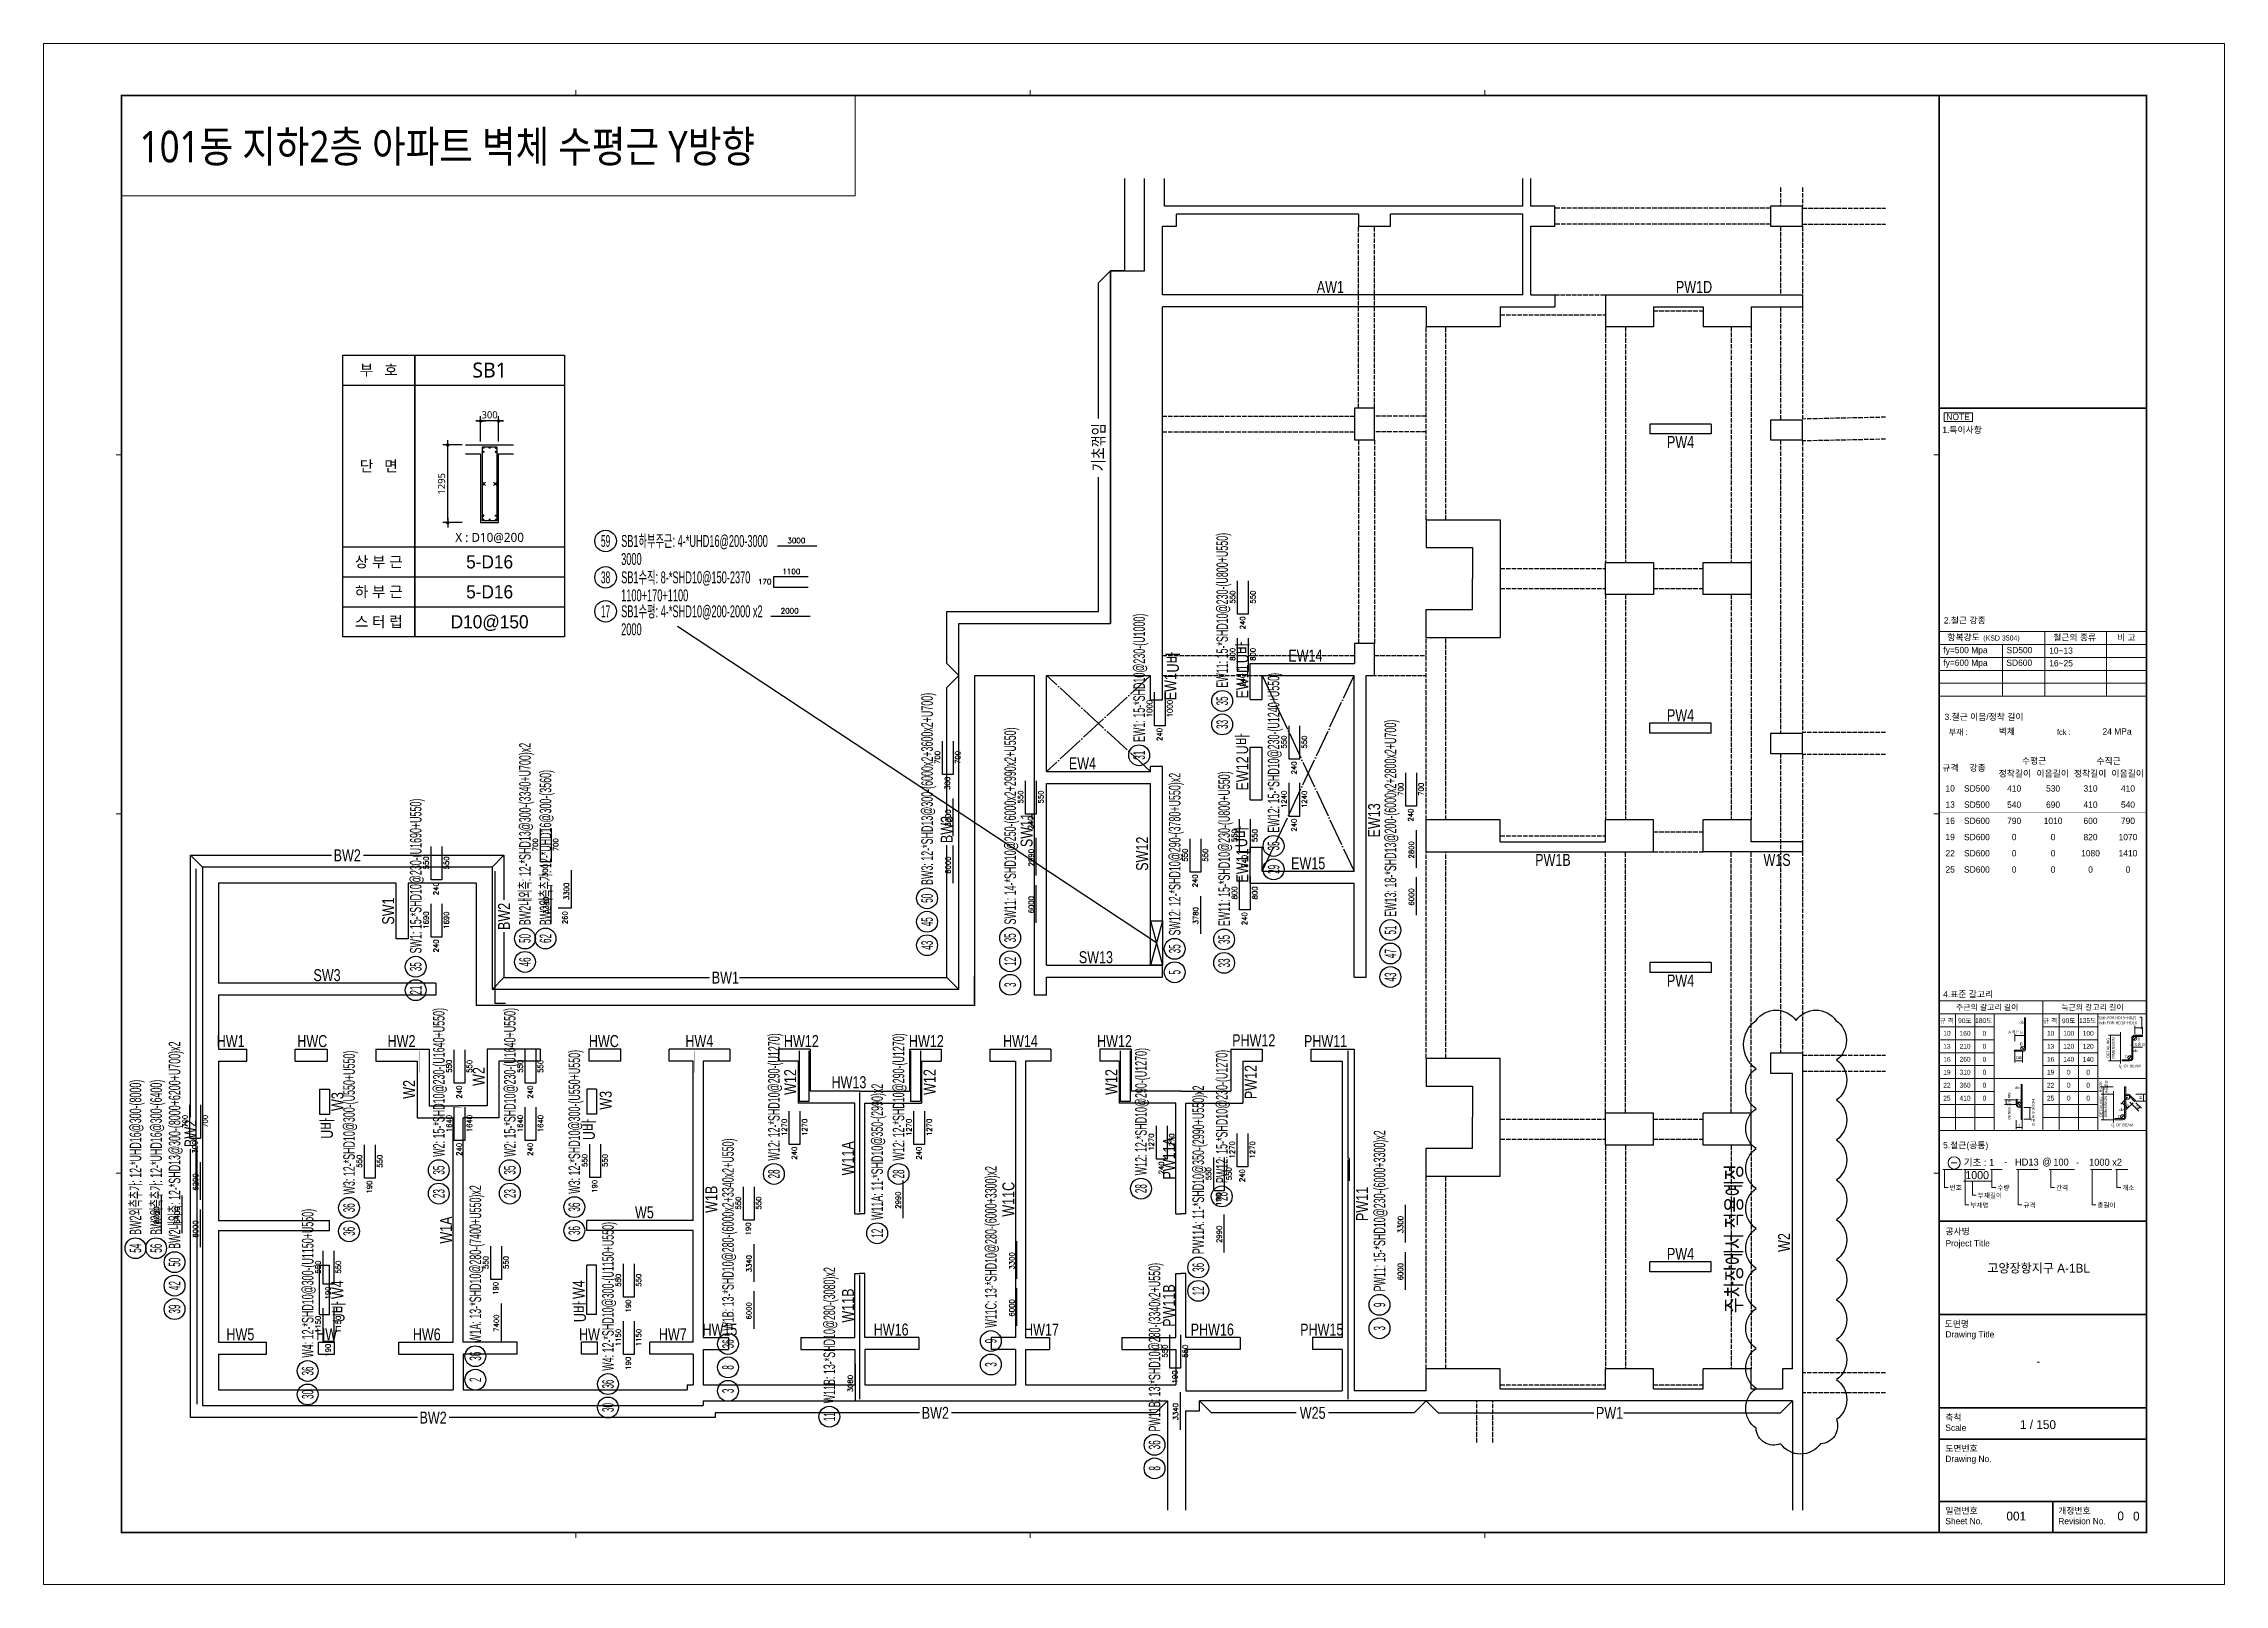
# Model space of a CAD drawing. Header units: millimetres. Extents: x 317501 to 2277231, y -321722 to 1186893.
# Drawn here: x 473021 to 527621, y -295427 to -256863 of the extents above; entities that cross this region are included whole.
import ezdxf
from ezdxf.enums import TextEntityAlignment as Align

# ---------------------------------------------------------------- set-up
doc = ezdxf.new("R2010")
doc.units = ezdxf.units.MM
doc.header["$LTSCALE"] = 57
for name, pattern in [('HID', [2.5, 2, -0.5]), ('XS-기초$0$DDOT', [14, 12, -1, 0, -1]), ('XS-지하주차장$0$HID', [2.3, 1.5, -0.8])]:
    doc.linetypes.add(name, pattern=pattern)
doc.layers.get('Defpoints').update_dxf_attribs({"color": 145})
for name, color, linetype in [('BAR', 2, 'Continuous'), ('BARR', 1, 'Continuous'), ('BOX', 7, 'Continuous'), ('DIM', 7, 'Continuous'), ('EL7', 7, 'Continuous'), ('LEADER', 7, 'Continuous'), ('NAME-W', 4, 'Continuous'), ('RP_TAG', 7, 'Continuous'), ('TEXT-배근', 3, 'Continuous'), ('XREBAR', 1, 'Continuous'), ('XS-기초$0$OPEN', 9, 'XS-기초$0$DDOT'), ('XS-기초$0$기초연단', 3, 'Continuous'), ('XS-지하주차장$0$AWG', 5, 'XS-지하주차장$0$HID'), ('XTAG', 7, 'Continuous')]:
    doc.layers.add(name, color=color, linetype=linetype)
for name, color, linetype, lineweight in [('TEXT', 3, 'Continuous', 9), ('XTITLE', 22, 'Continuous', 0), ('벽부호', 3, 'Continuous', 0)]:
    doc.layers.add(name, color=color, linetype=linetype, lineweight=lineweight)
doc.styles.add('ARIAL', font='malgun.ttf')
doc.styles.add('HYULL', font='Dotum.ttf')
doc.styles.add('RPWK1', font='arial.ttf', dxfattribs={"bigfont": 'whgtxt.shx'})
doc.styles.add('RPWK2', font='romans.shx', dxfattribs={"bigfont": 'whgtxt.shx'})
doc.styles.add('XRebarSheet', font='Hmkmrhd_0.ttf')
doc.styles.add('돋움', font='malgun.ttf')
doc.styles.add('돋음', font='Dotum.ttf')
doc.styles.add('맑은고딕', font='malgun.ttf')
doc.dimstyles.new('DIM_40', dxfattribs={"dimscale": 40, "dimtxt": 3, "dimasz": 1, "dimexe": 2, "dimexo": 1.5, "dimgap": 1, "dimtad": 1, "dimdec": 0, "dimzin": 0, "dimdsep": 46, "dimtxsty": '맑은고딕', "dimblk1": 'DIMDOT', "dimblk2": 'DIMDOT', "dimsah": 1, "dimcen": 0.09, "dimdle": 2, "dimclrd": 7, "dimclre": 7, "dimclrt": 6, "dimadec": 0, "dimazin": 0, "dimtfac": 1, "dimtdec": 0, "dimtix": 1, "dimtmove": 2, "dimatfit": 3, "dimldrblk": 'DIMDOT', "dimfxl": 0, "dimtolj": 1, "dimtzin": 0, "dimarcsym": 0})
doc.dimstyles.new('NDIM', dxfattribs={"dimtxt": 3, "dimasz": 1.5, "dimexe": 2, "dimexo": 2, "dimgap": 1, "dimtad": 1, "dimdec": 0, "dimdsep": 46, "dimlunit": 6, "dimtxsty": 'ARIAL', "dimblk": 'DOT', "dimcen": 1, "dimclrd": 256, "dimclre": 7, "dimclrt": 3, "dimadec": 0, "dimazin": 0, "dimtfac": 1, "dimtdec": 0, "dimtix": 1, "dimtmove": 2, "dimatfit": 3, "dimldrblk": 'DOT', "dimfxl": 0, "dimtvp": 1, "dimtolj": 1, "dimlwd": -1, "dimlwe": -1, "dimarcsym": 0})

msp = doc.modelspace()

# ---------------------------------------------------------------- texts
at = {"layer": 'NAME-W', "color": 1, "style": '돋음', "width": 0.8}
for p in [(503033.7, -272105.6), (501291, -272341.5), (503028.8, -274388.1), (503002.6, -276711.3), (480110.8, -284010.6), (486669.6, -284044.2), (480401.2, -288605.3), (486446.6, -288599.9)]:
    msp.add_text('U바', height=300, rotation=90, dxfattribs=at).set_placement(p, align=Align.MIDDLE)
at = {"layer": 'RP_TAG', "color": 2, "linetype": 'Continuous', "ltscale": 100, "style": 'RPWK2'}
for s, height, rotation, p in [('3000', 130.67, 359.99511, (491866.6, -269404.8)), ('1100', 130.67, 359.99597, (491741.7, -270178.1)), ('550', 126.31, 90.00021, (502890.7, -270716.2)), ('2000', 130.67, 359.99511, (491699.2, -271164.8)), ('800', 126.31, 90.00021, (502890.7, -272149.1)), ('1000', 126.31, 90.00021, (500810.6, -273508.4)), ('700', 126.31, 90.00021, (495501.3, -274729.7)), ('550', 126.31, 90.00021, (504177.5, -274345.1)), ('550', 126.31, 90.00021, (497582.7, -275719.8)), ('1240', 126.31, 90.00021, (504177.5, -275778)), ('700', 126.31, 90.00021, (507101.4, -275525.4)), ('3600', 126.31, 90.00021, (495767, -276247)), ('700', 126.31, 90.00021, (485433.7, -276914.7)), ('550', 126.31, 90.00021, (502938.4, -276685.8)), ('550', 126.31, 90.00021, (482698.6, -277368.3)), ('6000', 126.31, 90.00021, (495767, -277426.5)), ('2990', 126.31, 90.00021, (497848.4, -277237.1)), ('550', 126.31, 90.00021, (501701.3, -277173.5)), ('2800', 126.31, 90.00021, (507367.1, -277042.7)), ('3300', 126.31, 90.00021, (486212.5, -278081.6)), ('3340', 126.31, 90.00021, (485699.4, -278432)), ('6000', 126.31, 90.00021, (497848.4, -278416.6)), ('800', 126.31, 90.00021, (502938.4, -278118.8)), ('6000', 126.31, 90.00021, (507367.1, -278222.2)), ('1690', 126.31, 90.00021, (482698.6, -278801.2)), ('3780', 126.31, 90.00021, (501967, -278690.8)), ('550', 126.31, 90.00021, (483276.2, -282459.8)), ('550', 126.31, 90.00021, (485054.7, -282459.8)), ('700', 126.31, 90.00021, (476661.1, -283837.4)), ('1640', 126.31, 90.00021, (483276.2, -283892.7)), ('1640', 126.31, 90.00021, (485054.7, -283892.7)), ('1270', 126.31, 90.00021, (491666.7, -283988.4)), ('1270', 126.31, 90.00021, (494786.9, -283988.4)), ('1270', 126.31, 90.00021, (500856.5, -284356)), ('1270', 126.31, 90.00021, (502879.4, -284550.5)), ('550', 126.31, 90.00021, (481029.2, -284836)), ('550', 126.31, 90.00021, (486669, -284817.9)), ('550', 126.31, 90.00021, (502291.3, -285148.8)), ('6200', 126.31, 90.00021, (476926.8, -285354.7)), ('8000', 126.31, 90.00021, (475947.5, -286185)), ('6400', 126.31, 90.00021, (476464.7, -286185)), ('550', 126.31, 90.00021, (490516.9, -285883.8)), ('2990', 126.31, 90.00021, (494517, -285810.1)), ('8000', 126.31, 90.00021, (476926.8, -286534.2)), ('2990', 126.31, 90.00021, (502557, -286666)), ('3300', 126.31, 90.00021, (507094.5, -286422.2)), ('3300', 126.31, 90.00021, (497364, -287329.1)), ('550', 126.31, 90.00021, (479993.7, -287487.1)), ('550', 126.31, 90.00021, (484191.3, -287371.3)), ('550', 126.31, 90.00021, (487512, -287814.5)), ('3340', 126.31, 90.00021, (490782.6, -287401.1)), ('6000', 126.31, 90.00021, (507094.5, -287601.7)), ('1150', 126.31, 90.00021, (479993.7, -288920)), ('7400', 126.31, 90.00021, (484457, -288888.6)), ('6000', 126.31, 90.00021, (490782.6, -288580.6)), ('6000', 126.31, 90.00021, (497364, -288508.6)), ('1150', 126.31, 90.00021, (487512, -289247.4)), ('550', 126.31, 90.00021, (501196.9, -289589.4)), ('3080', 126.31, 90.00021, (493319.7, -290400.7)), ('3340', 126.31, 90.00021, (501462.5, -291106.7))]:
    msp.add_text(s, height=height, rotation=rotation, dxfattribs=at).set_placement(p, align=Align.BOTTOM_CENTER)
for s, height, rotation, p in [('170', 130.67, 359.99597, (491241.5, -270330.7)), ('240', 126.31, 90.00021, (503039.9, -271200.1)), ('240', 126.31, 90.00021, (503039.9, -272633)), ('240', 126.31, 90.00021, (500959.8, -273992.3)), ('240', 126.31, 90.00021, (504326.7, -274829)), ('300', 126.31, 90.00021, (495650.5, -275213.6)), ('240', 126.31, 90.00021, (497731.9, -276203.7)), ('240', 126.31, 90.00021, (507250.6, -276009.3)), ('240', 126.31, 90.00021, (504326.7, -276261.9)), ('240', 126.31, 90.00021, (503087.6, -277169.7)), ('240', 126.31, 90.00021, (482847.7, -277852.2)), ('300', 126.31, 90.00021, (485582.9, -277398.6)), ('240', 126.31, 90.00021, (501850.5, -277657.4)), ('240', 126.31, 90.00021, (503087.6, -278602.6)), ('240', 126.31, 90.00021, (482847.7, -279285.1)), ('240', 126.31, 90.00021, (483425.3, -282943.7)), ('240', 126.31, 90.00021, (485203.9, -282943.7)), ('300', 126.31, 90.00021, (476810.3, -284321.3)), ('240', 126.31, 90.00021, (483425.3, -284376.6)), ('240', 126.31, 90.00021, (485203.9, -284376.6)), ('240', 126.31, 90.00021, (491815.9, -284472.3)), ('240', 126.31, 90.00021, (494936.1, -284472.3)), ('240', 126.31, 90.00021, (501005.7, -284839.9)), ('190', 126.31, 90.00021, (481178.3, -285319.9)), ('190', 126.31, 90.00021, (486818.2, -285301.8)), ('240', 126.31, 90.00021, (503028.6, -285034.3)), ('190', 126.31, 90.00021, (502440.5, -285632.6)), ('190', 126.31, 90.00021, (490666.1, -286367.7)), ('190', 126.31, 90.00021, (480142.8, -287971)), ('190', 126.31, 90.00021, (484340.5, -287855.2)), ('190', 126.31, 90.00021, (487661.2, -288298.3)), ('190', 126.31, 90.00021, (480142.9, -289403.9)), ('190', 126.31, 90.00021, (487661.2, -289731.3)), ('190', 126.31, 90.00021, (501346, -290073.3))]:
    msp.add_text(s, height=height, rotation=rotation, dxfattribs=at).set_placement(p, align=Align.MIDDLE_RIGHT)
for s, p in [('550', (503234.8, -270716.8)), ('800', (503234.8, -272149.7)), ('1000', (501154.6, -273508.9)), ('700', (495845.4, -274730.3)), ('550', (504521.5, -274345.6)), ('550', (497926.7, -275720.3)), ('1240', (504521.5, -275778.6)), ('700', (507445.4, -275526)), ('700', (485777.7, -276915.3)), ('550', (503282.4, -276686.4)), ('550', (483042.6, -277368.8)), ('550', (502045.4, -277174.1)), ('800', (503282.4, -278119.3)), ('1690', (483042.6, -278801.8)), ('550', (483620.2, -282460.3)), ('550', (485398.7, -282460.3)), ('700', (477005.2, -283838)), ('1640', (483620.2, -283893.3)), ('1640', (485398.7, -283893.3)), ('1270', (492010.7, -283988.9)), ('1270', (495130.9, -283988.9)), ('1270', (501200.5, -284356.6)), ('1270', (503223.4, -284551)), ('550', (481373.2, -284836.5)), ('550', (487013, -284818.5)), ('550', (502635.4, -285149.3)), ('550', (490860.9, -285884.3)), ('550', (480337.7, -287487.6)), ('550', (484535.4, -287371.8)), ('550', (487856, -287815)), ('1150', (480337.7, -288920.6)), ('1150', (487856, -289247.9)), ('550', (501540.9, -289590))]:
    msp.add_text(s, height=126.31, rotation=90.00021, dxfattribs=at).set_placement(p, align=Align.TOP_CENTER)
msp.add_text('260', height=126.31, rotation=90.00021, dxfattribs=at).set_placement((486175, -278578.1), align=Align.BOTTOM_RIGHT)
at = {"layer": 'XTITLE', "color": 2, "style": '돋움', "width": 0.85}
msp.add_text('101동 지하2층 아파트 벽체 수평근 Y방향', height=788.811, dxfattribs=at).set_placement((475427, -259440.4), align=Align.MIDDLE_LEFT)
at = {"layer": '벽부호', "style": '돋음', "width": 0.8}
for s, p in [('AW1', (505236.7, -262954)), ('PW1D', (514342.5, -262954)), ('PW4', (514004.9, -266834)), ('EW14', (504612.4, -272179)), ('PW4', (514004.9, -273674)), ('EW4', (499030.9, -274879)), ('BW2', (480622.4, -277179)), ('EW15', (504682.4, -277379)), ('PW1B', (510809.9, -277294)), ('W1S', (516421, -277294)), ('SW3', (480117.4, -280179)), ('BW1', (490089.9, -280239)), ('SW13', (499366.8, -279729)), ('PW4', (514004.9, -280314)), ('HW1', (477704.9, -281829)), ('HWC', (479747.4, -281829)), ('HW2', (481982.4, -281829)), ('HWC', (487047.4, -281829)), ('HW4', (489437.4, -281829)), ('HW12', (491993.3, -281829)), ('HW12', (495122.4, -281829)), ('HW14', (497477.4, -281829)), ('HW12', (499832.4, -281829)), ('PHW12', (503319.5, -281808.8)), ('PHW11', (505117.4, -281829)), ('HW13', (493184, -282858.5)), ('W5', (488063, -286115.3)), ('PW4', (514004.9, -287154)), ('HW5', (477947.4, -289169)), ('HW', (480107.4, -289169)), ('HW6', (482613.9, -289169)), ('HW', (486687.4, -289169)), ('HW7', (488773.9, -289169)), ('HW15', (489953.7, -289049)), ('HW16', (494240.9, -289049)), ('HW17', (498005.3, -289049)), ('PHW16', (502280.9, -289049)), ('PHW15', (505022.1, -289049)), ('BW2', (495347.4, -291134)), ('W25', (504794.9, -291134)), ('PW1', (512227.4, -291134)), ('BW2', (482772.8, -291254))]:
    msp.add_text(s, height=300, dxfattribs=at).set_placement(p, align=Align.MIDDLE_CENTER)
for s, p in [('기초꺾임', (499432.4, -266966.5)), ('EW11', (503032.4, -272824)), ('EW1', (501232.4, -272958.8)), ('EW12', (503032.4, -275129)), ('BW3', (495632.4, -276534)), ('SW11', (497632.4, -276546.9)), ('EW13', (506332.4, -276304)), ('SW12', (500524.1, -277139.2)), ('EW11', (503032.4, -277434)), ('SW1', (481647.4, -278574)), ('W2', (482172.4, -283039)), ('W2', (483914.4, -282716)), ('W12', (491712.4, -282854)), ('W12', (495202.4, -282854)), ('W12', (499752.4, -282854)), ('PW12', (503242.4, -282854)), ('W3', (480377.4, -283344)), ('W3', (487094, -283311.4)), ('BW2', (476697.4, -284141.5)), ('W11A', (493157.4, -284764)), ('PW11A', (501197.4, -284764)), ('W1B', (489737.4, -285789)), ('W11C', (497177.4, -285789)), ('PW11', (506032.4, -285906)), ('W1A', (483097.4, -286559)), ('W4', (480377.4, -288051.5)), ('W4', (486417.4, -288051.5)), ('W11B', (493157.4, -288449)), ('PW11B', (501197.4, -288449))]:
    msp.add_text(s, height=300, rotation=90, dxfattribs=at).set_placement(p, align=Align.MIDDLE_CENTER)
at = {"layer": '벽부호', "color": 1, "style": '돋음', "width": 0.8}
msp.add_text('BW2', height=300, rotation=90, dxfattribs=at).set_placement((484547.4, -278709), align=Align.MIDDLE_CENTER)
at = {"layer": '벽부호', "color": 2, "style": '돋음', "width": 0.8}
for s, height, p in [('주차장에서 적용예정', 400, (515337.1, -286777.7)), ('W2', 300, (516596.4, -286871.3))]:
    msp.add_text(s, height=height, rotation=90, dxfattribs=at).set_placement(p, align=Align.MIDDLE_CENTER)

# ---------------------------------------------------------------- blocks, each defined once
blk = doc.blocks.new('_Dot')
at = {"color": 0, "linetype": 'ByBlock', "lineweight": -2}
blk.add_line((-0.5, 0), (-1, 0), dxfattribs=at)
at = {"color": 0, "linetype": 'ByBlock', "const_width": 0.5}
blk.add_lwpolyline([(-0.25, 0, 1), (0.25, 0, 1)], format="xyb", close=True, dxfattribs=at)
blk = doc.blocks.new('*D39')
at = {"color": 7, "transparency": 16777216}
for p, q in [((80432, 20451), (80432, 20463)), ((80477, 20451), (80477, 20463))]:
    blk.add_line(p, q, dxfattribs=at)
at = {"transparency": 16777216}
blk.add_line((80433, 20461), (80475, 20461), dxfattribs=at)
at = {"layer": 'Defpoints', "color": 0, "transparency": 16777216}
for p in [(80432, 20449), (80477, 20461), (80477, 20449)]:
    blk.add_point(p, dxfattribs=at)
at = {"transparency": 16777216, "xscale": 1.5, "yscale": 1.5, "zscale": 1.5, "rotation": 180}
blk.add_blockref('_Dot', (80432, 20461), dxfattribs=at)
at = {"transparency": 16777216, "xscale": 1.5, "yscale": 1.5, "zscale": 1.5}
blk.add_blockref('_Dot', (80477, 20461), dxfattribs=at)
blk = doc.blocks.new('*D40')
at = {"color": 7, "transparency": 16777216}
for p, q in [((76172, 19024), (76172, 19045)), ((76217, 19024), (76217, 19045))]:
    blk.add_line(p, q, dxfattribs=at)
at = {"transparency": 16777216}
blk.add_line((76215, 19043), (76174, 19043), dxfattribs=at)
at = {"layer": 'Defpoints', "color": 0, "transparency": 16777216}
for p in [(76172, 19043), (76172, 19022), (76217, 19022)]:
    blk.add_point(p, dxfattribs=at)
at = {"transparency": 16777216, "xscale": 1.5, "yscale": 1.5, "zscale": 1.5, "rotation": 180}
blk.add_blockref('_Dot', (76172, 19043), dxfattribs=at)
at = {"transparency": 16777216, "xscale": 1.5, "yscale": 1.5, "zscale": 1.5}
blk.add_blockref('_Dot', (76217, 19043), dxfattribs=at)
blk = doc.blocks.new('*D41')
at = {"transparency": 16777216}
blk.add_line((80158, 18181), (80199, 18181), dxfattribs=at)
at = {"layer": 'Defpoints', "color": 0, "transparency": 16777216}
for p in [(80156, 18181), (80201, 18181), (80201, 18181)]:
    blk.add_point(p, dxfattribs=at)
at = {"transparency": 16777216, "xscale": 1.5, "yscale": 1.5, "zscale": 1.5, "rotation": 180}
blk.add_blockref('_Dot', (80156, 18181), dxfattribs=at)
at = {"transparency": 16777216, "xscale": 1.5, "yscale": 1.5, "zscale": 1.5}
blk.add_blockref('_Dot', (80201, 18181), dxfattribs=at)
blk = doc.blocks.new('XDFHSDHSTHS')
at = {"layer": 'DIM', "color": 5}
for p, q in [((-5260, 9575), (-5260, 11892)), ((-4760, 11195), (-4760, 11892)), ((4215, 11195), (4215, 11892)), ((4415, 11195), (4415, 11892)), ((4215, 11195), (-4760, 11195)), ((100, 10995), (-4460, 10995)), ((-4460, 10695), (-4460, 10995)), ((100, 10995), (100, 10695)), ((4215, 10995), (900, 10995)), ((900, 10695), (900, 10995)), ((4215, 8975), (4215, 10995)), ((5015, 11195), (4415, 11195)), ((5015, 10695), (5015, 11195)), ((10415, 11195), (10415, 10695)), ((11215, 11195), (10415, 11195)), ((11215, 10695), (11215, 11195)), ((-4810, 8975), (-4810, 10695)), ((-4810, 10695), (-4460, 10695)), ((100, 10695), (900, 10695)), ((4415, 8975), (4415, 10695)), ((4415, 10695), (5015, 10695)), ((10415, 10695), (11215, 10695)), ((-6110, 9575), (-5260, 9575)), ((-6110, 750), (-6110, 9575)), ((4215, 8975), (-4810, 8975)), ((4415, 8975), (5015, 8975)), ((5015, 8975), (5015, 8675)), ((6285, 8975), (6285, 8175)), ((6285, 8975), (11215, 8975)), ((11215, 8975), (11215, 8675)), ((1790, 8675), (-4810, 8675)), ((-4810, -150), (-4810, 8675)), ((1790, 8675), (1790, 8175)), ((3650, 8675), (3650, 8175)), ((3650, 8675), (5015, 8675)), ((7485, 8675), (8730, 8675)), ((7485, 8675), (7485, 8175)), ((8730, 8675), (8730, 8175)), ((9930, 8675), (9930, 8175)), ((9930, 8675), (11215, 8675)), ((3650, 8175), (1790, 8175)), ((7485, 8175), (6285, 8175)), ((9930, 8175), (8730, 8175)), ((500, 6145), (0, 6145)), ((0, 6145), (0, 5345)), ((500, 5345), (500, 6145)), ((8930, 5745), (7395, 5745)), ((7395, 5745), (7395, 5495)), ((8930, 5495), (7395, 5495)), ((8930, 5745), (8930, 5495)), ((10415, 5845), (10415, 5345)), ((11215, 5845), (10415, 5845)), ((11215, 5345), (11215, 5845)), ((0, 5345), (500, 5345)), ((10415, 5345), (11215, 5345)), ((1790, 3350), (1790, 2650)), ((1790, 3350), (3650, 3350)), ((3650, 3350), (3650, 400)), ((1790, 2650), (2950, 2650)), ((2950, 2650), (2950, 1875)), ((6285, 1475), (6285, 2275)), ((6285, 2275), (7485, 2275)), ((7485, 2275), (7485, 1475)), ((8730, 1475), (8730, 2275)), ((8730, 2275), (9930, 2275)), ((9930, 2275), (9930, 1475)), ((2950, 1100), (2950, 1875)), ((1790, 400), (1790, 1100)), ((1790, 1100), (2950, 1100)), ((7485, 1475), (6285, 1475)), ((9930, 1475), (8730, 1475)), ((-9910, 750), (-6110, 750)), ((-9910, -8410), (-9910, 750)), ((500, 250), (0, 250)), ((0, 250), (0, -250)), ((500, -550), (500, 250)), ((1790, 400), (3650, 400)), ((-4810, -1155), (-4810, -150)), ((-2610, -250), (0, -250)), ((-2610, -1150), (-2610, -250)), ((-9510, -550), (-8010, -550)), ((-9510, -8810), (-9510, -550)), ((-8010, -8550), (-8010, -550)), ((-7710, -2950), (-7710, -550)), ((-7710, -550), (-5110, -550)), ((-5110, -1155), (-5110, -550)), ((-2310, -550), (-10, -550)), ((-2310, -1150), (-2310, -550)), ((-10, -5450), (-10, -550)), ((290, -8100), (290, -550)), ((290, -550), (500, -550)), ((-5110, -1155), (-4810, -1155)), ((-2610, -1150), (-2310, -1150)), ((8930, -1745), (7395, -1745)), ((7395, -1995), (7395, -1745)), ((8930, -1995), (7395, -1995)), ((8930, -1995), (8930, -1745)), ((10415, -2005), (10415, -2505)), ((11215, -2005), (10415, -2005)), ((11215, -2505), (11215, -2005)), ((-2610, -3660), (-2610, -2340)), ((-2610, -2340), (-2310, -2340)), ((-2310, -3660), (-2310, -2340)), ((10415, -2505), (11215, -2505)), ((-7710, -2950), (-5110, -2950)), ((-7710, -7800), (-7710, -3250)), ((-7710, -3250), (-5110, -3250)), ((-5110, -2950), (-5110, -2825)), ((-4810, -2825), (-5110, -2825)), ((-5110, -6690), (-5110, -3250)), ((-4810, -6690), (-4810, -2825)), ((-4810, -3250), (-4810, -2825)), ((-2610, -3660), (-2310, -3660)), ((3650, -4165), (1790, -4165)), ((1790, -4965), (1790, -4165)), ((3650, -4715), (3650, -4165)), ((6285, -4715), (6285, -4165)), ((7485, -4165), (6285, -4165)), ((7485, -4965), (7485, -4165)), ((8730, -4965), (8730, -4165)), ((9930, -4165), (8730, -4165)), ((9930, -4715), (9930, -4165)), ((-2610, -5750), (-2610, -4850)), ((-2610, -4850), (-2310, -4850)), ((-2310, -5450), (-2310, -4850)), ((3650, -4715), (6285, -4715)), ((11215, -4715), (9930, -4715)), ((11215, -4715), (11215, -4965)), ((-21595, -5350), (-28845, -5350)), ((-28845, -5350), (-28845, -18825)), ((-21595, -5350), (-21595, -8410)), ((-2310, -5450), (-10, -5450)), ((1790, -4965), (7485, -4965)), ((11215, -4965), (8730, -4965)), ((-23995, -5750), (-28445, -5750)), ((-28445, -5750), (-28445, -8250)), ((-23995, -7140), (-23995, -5750)), ((-21995, -5750), (-23695, -5750)), ((-23695, -5750), (-23695, -7140)), ((-21995, -5750), (-21995, -8810)), ((-2610, -5750), (-10, -5750)), ((-10, -8100), (-10, -5750)), ((-5110, -6690), (-4810, -6690)), ((-23695, -7140), (-23995, -7140)), ((-7710, -7800), (-4810, -7800)), ((-7710, -8550), (-7710, -8100)), ((-7710, -8100), (-4810, -8100)), ((-4810, -8100), (-4810, -7800)), ((-10, -8100), (290, -8100)), ((8930, -7735), (7395, -7735)), ((7395, -7735), (7395, -7985)), ((8930, -7985), (7395, -7985)), ((8930, -7735), (8930, -7985)), ((-23005, -8250), (-28445, -8250)), ((-23005, -8550), (-28445, -8550)), ((-28445, -8550), (-28445, -9900)), ((-23005, -8250), (-23005, -8550)), ((-9910, -8410), (-21595, -8410)), ((-7710, -8550), (-8010, -8550)), ((-9510, -8810), (-21995, -8810)), ((-28445, -9900), (-27730, -9900)), ((-28445, -10200), (-27730, -10200)), ((-28445, -10200), (-28445, -14195)), ((-27730, -10200), (-27730, -9900)), ((-26520, -10200), (-26520, -9900)), ((-26520, -9900), (-25720, -9900)), ((-26520, -10200), (-25720, -10200)), ((-25720, -9900), (-25720, -10200)), ((-24500, -9900), (-24500, -10200)), ((-24500, -9900), (-23170, -9900)), ((-24500, -10200), (-23470, -10200)), ((-23470, -10200), (-23470, -11620)), ((-23170, -9900), (-23170, -11320)), ((-20390, -9900), (-21720, -9900)), ((-21720, -9900), (-21720, -11320)), ((-20390, -10200), (-21420, -10200)), ((-21420, -10200), (-21420, -11620)), ((-20390, -9900), (-20390, -10200)), ((-19170, -9900), (-19170, -10200)), ((-18370, -9900), (-19170, -9900)), ((-18370, -10200), (-19170, -10200)), ((-18370, -10200), (-18370, -9900)), ((-17160, -10200), (-17160, -9900)), ((-16405, -9900), (-17160, -9900)), ((-16555, -10200), (-17160, -10200)), ((-16555, -14195), (-16555, -10200)), ((-15640, -9900), (-16405, -9900)), ((-16305, -10200), (-16305, -17120)), ((-15640, -10200), (-16305, -10200)), ((-15640, -9900), (-15640, -10200)), ((-13630, -9900), (-14420, -9900)), ((-14420, -9900), (-14420, -10200)), ((-13930, -10200), (-14420, -10200)), ((-13930, -10200), (-13930, -11250)), ((-13630, -9900), (-13630, -10950)), ((-11140, -9900), (-10350, -9900)), ((-11140, -9900), (-11140, -10950)), ((-10840, -10200), (-10350, -10200)), ((-10840, -10200), (-10840, -11250)), ((-10350, -9900), (-10350, -10200)), ((-9130, -9900), (-8365, -9900)), ((-9130, -9900), (-9130, -10200)), ((-9130, -10200), (-8490, -10200)), ((-8490, -10200), (-8490, -17120)), ((-7600, -9900), (-8365, -9900)), ((-8240, -10200), (-8240, -17120)), ((-7600, -10200), (-8240, -10200)), ((-7600, -9900), (-7600, -10200)), ((-5590, -9900), (-6380, -9900)), ((-6380, -9900), (-6380, -10200)), ((-5890, -10200), (-6380, -10200)), ((-5890, -10200), (-5890, -11250)), ((-5590, -9900), (-5590, -10950)), ((-3100, -9900), (-2310, -9900)), ((-3100, -9900), (-3100, -10950)), ((-2800, -10200), (-2310, -10200)), ((-2800, -10200), (-2800, -11250)), ((-2310, -9900), (-2310, -10200)), ((-1090, -9900), (-310, -9900)), ((-1090, -9900), (-1090, -10200)), ((-1090, -10200), (-310, -10200)), ((-310, -9900), (-10, -9900)), ((-310, -10200), (-310, -17120)), ((-10, -9900), (-10, -18455)), ((1790, -10130), (1790, -10830)), ((1790, -10130), (3650, -10130)), ((3650, -13080), (3650, -10130)), ((10415, -10005), (10415, -10505)), ((11215, -10005), (10415, -10005)), ((11215, -10005), (11215, -21438)), ((-25915, -10900), (-25915, -11530)), ((-25915, -10900), (-25665, -10900)), ((-25665, -10900), (-25665, -11530)), ((-19225, -10900), (-19225, -11530)), ((-18975, -10900), (-19225, -10900)), ((-18975, -10900), (-18975, -11530)), ((1790, -10830), (2950, -10830)), ((2950, -10830), (2950, -11605)), ((10415, -10505), (10965, -10505)), ((10965, -17905), (10965, -10505)), ((-23170, -11320), (-22445, -11320)), ((-21720, -11320), (-22445, -11320)), ((-12510, -11250), (-13930, -11250)), ((-12385, -10950), (-13630, -10950)), ((-12510, -14020), (-12510, -11250)), ((-12385, -10950), (-11140, -10950)), ((-12260, -14020), (-12260, -11250)), ((-12260, -11250), (-10840, -11250)), ((-4470, -11250), (-5890, -11250)), ((-4345, -10950), (-5590, -10950)), ((-4470, -14020), (-4470, -11250)), ((-4345, -10950), (-3100, -10950)), ((-4220, -14020), (-4220, -11250)), ((-4220, -11250), (-2800, -11250)), ((-25915, -11530), (-25665, -11530)), ((-23470, -11620), (-22570, -11620)), ((-22570, -17240), (-22570, -11620)), ((-22320, -17240), (-22320, -11620)), ((-21420, -11620), (-22320, -11620)), ((-18975, -11530), (-19225, -11530)), ((2950, -12380), (2950, -11605)), ((6285, -12305), (6285, -11505)), ((7485, -11505), (6285, -11505)), ((7485, -12305), (7485, -11505)), ((8730, -12305), (8730, -11505)), ((9930, -11505), (8730, -11505)), ((9930, -12305), (9930, -11505)), ((1790, -13080), (1790, -12380)), ((1790, -12380), (2950, -12380)), ((7485, -12305), (6285, -12305)), ((9930, -12305), (8730, -12305)), ((1790, -13080), (3650, -13080)), ((-28445, -14195), (-25665, -14195)), ((-25665, -14445), (-25665, -14195)), ((-16555, -14195), (-19225, -14195)), ((-19225, -14445), (-19225, -14195)), ((-12510, -14020), (-12385, -14020)), ((-12260, -14020), (-12385, -14020)), ((-4470, -14020), (-4345, -14020)), ((-4220, -14020), (-4345, -14020)), ((-28445, -14445), (-25665, -14445)), ((-28445, -14445), (-28445, -17240)), ((-16555, -14445), (-19225, -14445)), ((-16555, -17240), (-16555, -14445)), ((8930, -15225), (7395, -15225)), ((7395, -15475), (7395, -15225)), ((8930, -15475), (8930, -15225)), ((-25915, -16540), (-25915, -15305)), ((-25915, -15305), (-25665, -15305)), ((-25665, -16540), (-25665, -15305)), ((-19225, -16540), (-19225, -15305)), ((-18975, -15305), (-19225, -15305)), ((-18975, -16540), (-18975, -15305)), ((-12510, -17120), (-12510, -15520)), ((-12510, -15520), (-12385, -15520)), ((-12260, -15520), (-12385, -15520)), ((-12260, -17120), (-12260, -15520)), ((-4470, -17120), (-4470, -15520)), ((-4470, -15520), (-4345, -15520)), ((-4220, -15520), (-4345, -15520)), ((-4220, -17120), (-4220, -15520)), ((8930, -15475), (7395, -15475)), ((-25915, -16540), (-25665, -16540)), ((-18975, -16540), (-19225, -16540)), ((-28445, -17240), (-27245, -17240)), ((-27245, -17540), (-27245, -17240)), ((-25935, -17240), (-25535, -17240)), ((-25935, -17540), (-25935, -17240)), ((-25535, -17540), (-25535, -17240)), ((-23925, -17240), (-22570, -17240)), ((-23925, -17540), (-23925, -17240)), ((-20965, -17240), (-22320, -17240)), ((-20965, -17540), (-20965, -17240)), ((-18955, -17240), (-19355, -17240)), ((-19355, -17540), (-19355, -17240)), ((-18955, -17540), (-18955, -17240)), ((-17645, -17540), (-17645, -17240)), ((-16555, -17240), (-17645, -17240)), ((-16305, -17120), (-15675, -17120)), ((-16305, -17420), (-16305, -18305)), ((-16305, -17420), (-15675, -17420)), ((-15675, -17120), (-15675, -17420)), ((-13865, -17120), (-12510, -17120)), ((-13865, -17120), (-13865, -17420)), ((-13865, -17420), (-12510, -17420)), ((-12510, -17420), (-12510, -18305)), ((-10905, -17120), (-12260, -17120)), ((-10905, -17420), (-12260, -17420)), ((-12260, -17420), (-12260, -18305)), ((-10905, -17120), (-10905, -17420)), ((-8490, -17120), (-9095, -17120)), ((-9095, -17120), (-9095, -17420)), ((-8490, -17420), (-9095, -17420)), ((-8490, -17420), (-8490, -18305)), ((-8240, -17120), (-7635, -17120)), ((-8240, -17420), (-8240, -18305)), ((-8240, -17420), (-7635, -17420)), ((-7635, -17120), (-7635, -17420)), ((-5825, -17120), (-4470, -17120)), ((-5825, -17120), (-5825, -17420)), ((-5825, -17420), (-4470, -17420)), ((-4470, -17420), (-4470, -18305)), ((-2865, -17120), (-4220, -17120)), ((-2865, -17420), (-4220, -17420)), ((-4220, -17420), (-4220, -18455)), ((-2865, -17120), (-2865, -17420)), ((-310, -17120), (-1055, -17120)), ((-1055, -17120), (-1055, -17420)), ((-310, -17420), (-1055, -17420)), ((-310, -17420), (-310, -18455)), ((-28445, -17540), (-27245, -17540)), ((-28445, -17540), (-28445, -18425)), ((-25935, -17540), (-25535, -17540)), ((-23925, -17540), (-22570, -17540)), ((-22570, -17540), (-22570, -18425)), ((-20965, -17540), (-22320, -17540)), ((-22320, -17540), (-22320, -18425)), ((-18955, -17540), (-19355, -17540)), ((-16555, -17540), (-17645, -17540)), ((-16555, -17540), (-16555, -18305)), ((3650, -17905), (1790, -17905)), ((1790, -18455), (1790, -17905)), ((3650, -18405), (3650, -17905)), ((6285, -18405), (6285, -17905)), ((7485, -17905), (6285, -17905)), ((7485, -18405), (7485, -17905)), ((9930, -17905), (8730, -17905)), ((8730, -18405), (8730, -17905)), ((9930, -18405), (9930, -17905)), ((10715, -17905), (10715, -18405)), ((10965, -17905), (10715, -17905)), ((-28445, -18425), (-22570, -18425)), ((-22320, -18425), (-16705, -18425)), ((-16705, -18305), (-16705, -18425)), ((-16705, -18305), (-16555, -18305)), ((-16305, -18305), (-12510, -18305)), ((-12260, -18305), (-8490, -18305)), ((-8240, -18305), (-4470, -18305)), ((-4220, -18455), (-310, -18455)), ((1790, -18455), (-10, -18455)), ((3650, -18405), (6285, -18405)), ((7485, -18405), (8730, -18405)), ((9930, -18405), (10715, -18405)), ((-28845, -18825), (-16305, -18825)), ((-16305, -18705), (-16305, -18825)), ((-16305, -18705), (-4685, -18705)), ((-4685, -18705), (-4685, -21438)), ((-4235, -18955), (-4235, -21438)), ((-4235, -18955), (-3885, -18955)), ((10965, -18705), (-3885, -18705)), ((-3885, -18955), (-3885, -18705)), ((10965, -18705), (10965, -21438))]:
    blk.add_line(p, q, dxfattribs=at)
at = {"layer": 'XS-기초$0$OPEN'}
for p, q in [((-5110, -550), (-7710, -2950)), ((-5110, -2950), (-7710, -550)), ((-2310, -5450), (-10, -550)), ((-2310, -550), (-10, -5450))]:
    blk.add_line(p, q, dxfattribs=at)
at = {"layer": 'XS-기초$0$기초연단'}
for p, q in [((-5760, 11892), (-5760, 9575)), ((-5760, 9575), (-6110, 9575)), ((-6110, 9575), (-6110, 750))]:
    blk.add_line(p, q, dxfattribs=at)
blk = doc.blocks.new('zsdhdthbs')
at = {"layer": 'XS-지하주차장$0$AWG', "color": 8, "linetype": 'HID'}
for p, q in [((4380, 23323), (4380, 22850)), ((4930, 23323), (4930, 22850)), ((4130, 22800), (-1270, 22800)), ((4130, 22400), (-1270, 22400)), ((4930, 22800), (7012, 22800)), ((4930, 22400), (7012, 22400)), ((-6185, 17800), (-6185, 22350)), ((-5785, 17800), (-5785, 22350)), ((4380, 22350), (4380, 20630)), ((4930, 22350), (4930, 20630)), ((-1270, 20630), (0, 20630)), ((1200, 20230), (2445, 20230)), ((4380, 20330), (4380, 17500)), ((4930, 20330), (4930, 17525)), ((-4495, 15005), (-4495, 19830)), ((-3995, 15005), (-3995, 19830)), ((-2635, 20130), (0, 20130)), ((0, 19830), (0, 13930)), ((500, 19830), (500, 13930)), ((3145, 19830), (3145, 13930)), ((3645, 19830), (3645, 13930)), ((-11095, 17600), (-6285, 17600)), ((-4495, 17600), (-5785, 17600)), ((7012, 17570), (4930, 17525)), ((-11095, 17200), (-6285, 17200)), ((-6185, 17000), (-6185, 11905)), ((-4495, 17200), (-5785, 17200)), ((-5785, 17000), (-5785, 11905)), ((4380, 17000), (4380, 9650)), ((7012, 17020), (4930, 16975)), ((4930, 16975), (4930, 9675)), ((-2635, 13780), (0, 13780)), ((1200, 13780), (2445, 13780)), ((-2635, 13280), (0, 13280)), ((0, 13130), (0, 7490)), ((500, 13130), (500, 7490)), ((1200, 13280), (2445, 13280)), ((3145, 13130), (3145, 7490)), ((3645, 13130), (3645, 7490)), ((-4495, 7490), (-4495, 12055)), ((-3995, 7490), (-3995, 12055)), ((-11095, 11605), (-6285, 11605)), ((-5785, 11605), (-4495, 11605)), ((-11095, 11105), (-8595, 11105)), ((-5845, 11105), (-4495, 11105)), ((7012, 9675), (4930, 9675)), ((4380, 9150), (4380, 1650)), ((7012, 9125), (4930, 9125)), ((4930, 9125), (4930, 1650)), ((1200, 7190), (2445, 7190)), ((-4495, 1525), (-4495, 6690)), ((-3995, 1525), (-3995, 6690)), ((-2635, 7090), (0, 7090)), ((0, 150), (0, 6690)), ((500, 150), (500, 6690)), ((1200, 6690), (2445, 6690)), ((3145, 150), (3145, 6690)), ((3645, 150), (3645, 6690)), ((4930, 1600), (7012, 1600)), ((4930, 1200), (7012, 1200)), ((-2635, 0), (0, 0)), ((1200, 0), (2445, 0)), ((-2635, -500), (0, -500)), ((1200, -500), (2445, -500)), ((0, -650), (0, -6250)), ((500, -650), (500, -6250)), ((3145, -650), (3145, -6250)), ((3645, -650), (3645, -6250)), ((-4495, -6250), (-4495, -1425)), ((-3995, -6250), (-3995, -1425)), ((7012, -6350), (4930, -6350)), ((-3220, -8091), (-3220, -7050)), ((-2820, -8091), (-2820, -7050)), ((-2635, -6650), (0, -6650)), ((1200, -6650), (2445, -6650)), ((7012, -6850), (4930, -6850))]:
    blk.add_line(p, q, dxfattribs=at)
blk = doc.blocks.new('DIMDOT')
at = {"layer": 'DIM', "linetype": 'Continuous'}
blk.add_line((-2, 0), (2, 0), dxfattribs=at)
for radius in [0.5, 0.25]:
    blk.add_circle((0, 0), radius, dxfattribs=at)
blk = doc.blocks.new('*D307')
at = {"layer": 'Defpoints', "color": 0, "transparency": 16777216}
for p in [(572215, -280562), (572215, -280962), (572515, -280962)]:
    blk.add_point(p, dxfattribs=at)
at = {"layer": 'DIM', "color": 7, "lineweight": -2, "transparency": 16777216}
for p, q in [((572175, -280562), (572135, -280562)), ((572215, -280902), (572215, -280482)), ((572515, -280562), (572215, -280562)), ((572515, -280902), (572515, -280482)), ((572555, -280562), (572595, -280562))]:
    blk.add_line(p, q, dxfattribs=at)
at = {"layer": 'DIM', "color": 7, "lineweight": -2, "transparency": 16777216, "xscale": 40, "yscale": 40, "zscale": 40}
blk.add_blockref('DIMDOT', (572215, -280562), dxfattribs=at)
at = {"layer": 'DIM', "color": 7, "lineweight": -2, "transparency": 16777216, "xscale": 40, "yscale": 40, "zscale": 40, "rotation": 180}
blk.add_blockref('DIMDOT', (572515, -280562), dxfattribs=at)
at = {"layer": 'DIM', "color": 6, "transparency": 16777216, "insert": (572365, -280460), "char_height": 120, "attachment_point": 5, "style": '맑은고딕'}
blk.add_mtext('\\A1;300', dxfattribs=at)
blk = doc.blocks.new('*D308')
at = {"layer": 'Defpoints', "color": 0, "transparency": 16777216}
for p in [(571665, -280962), (571965, -280962), (571965, -282257)]:
    blk.add_point(p, dxfattribs=at)
at = {"layer": 'DIM', "color": 7, "lineweight": -2, "transparency": 16777216}
for p, q in [((571905, -280962), (571585, -280962)), ((571665, -282217), (571665, -281002)), ((571905, -282257), (571585, -282257))]:
    blk.add_line(p, q, dxfattribs=at)
at = {"layer": 'DIM', "color": 7, "lineweight": -2, "transparency": 16777216, "xscale": 40, "yscale": 40, "zscale": 40}
for p, rotation in [((571665, -280962), 90), ((571665, -282257), 270)]:
    blk.add_blockref('DIMDOT', p, dxfattribs=dict(at, rotation=rotation))
at = {"layer": 'DIM', "color": 6, "transparency": 16777216, "insert": (571563, -281610), "char_height": 120, "attachment_point": 5, "rotation": 90, "style": '맑은고딕'}
blk.add_mtext('\\A1;1295', dxfattribs=at)
blk = doc.blocks.new('BAR')
at = {"layer": 'BARR'}
h = blk.add_hatch(color=256, dxfattribs=at)
edge = h.paths.add_edge_path()
edge.add_arc((0, 0), 15, 0, 360)
blk.add_circle((0, 0), 15, dxfattribs=at)
blk = doc.blocks.new('*U1384', base_point=(486822, -270222))
at = {"layer": 'RP_TAG', "color": 0, "linetype": 'Continuous', "ltscale": 100}
blk.add_circle((487091, -270222), 270, dxfattribs=at)
at = {"layer": 'RP_TAG', "color": 0, "linetype": 'Continuous', "ltscale": 100, "style": 'RPWK1', "width": 0.5}
blk.add_text('38', height=300, rotation=359.996, dxfattribs=at).set_placement((487091, -270222), align=Align.MIDDLE_CENTER)
at = {"layer": 'RP_TAG', "color": 0, "linetype": 'Continuous', "ltscale": 100, "style": 'RPWK1', "oblique": 360, "width": 0.55}
for s, p in [('SB1수직: 8-*SHD10@150-2370', (487481, -270222)), ('1100+170+1100', (487481, -270672))]:
    blk.add_text(s, height=300, rotation=359.996, dxfattribs=at).set_placement(p, align=Align.MIDDLE_LEFT)
blk = doc.blocks.new('*U1391', base_point=(486822, -271072))
at = {"layer": 'RP_TAG', "color": 0, "linetype": 'Continuous', "ltscale": 100}
blk.add_circle((487091, -271072), 270, dxfattribs=at)
at = {"layer": 'RP_TAG', "color": 0, "linetype": 'Continuous', "ltscale": 100, "style": 'RPWK1', "width": 0.5}
blk.add_text('17', height=300, rotation=359.9951, dxfattribs=at).set_placement((487091, -271072), align=Align.MIDDLE_CENTER)
at = {"layer": 'RP_TAG', "color": 0, "linetype": 'Continuous', "ltscale": 100, "style": 'RPWK1', "oblique": 0, "width": 0.55}
for s, p in [('SB1수평: 4-*SHD10@200-2000 x2', (487481, -271072)), ('2000', (487481, -271522))]:
    blk.add_text(s, height=300, rotation=359.9951, dxfattribs=at).set_placement(p, align=Align.MIDDLE_LEFT)
blk = doc.blocks.new('*U1392', base_point=(486822, -269312))
at = {"layer": 'RP_TAG', "color": 0, "linetype": 'Continuous', "ltscale": 100}
blk.add_circle((487091, -269312), 270, dxfattribs=at)
at = {"layer": 'RP_TAG', "color": 0, "linetype": 'Continuous', "ltscale": 100, "style": 'RPWK1', "width": 0.5}
blk.add_text('59', height=300, rotation=359.9951, dxfattribs=at).set_placement((487091, -269312), align=Align.MIDDLE_CENTER)
at = {"layer": 'RP_TAG', "color": 0, "linetype": 'Continuous', "ltscale": 100, "style": 'RPWK1', "oblique": 0, "width": 0.55}
for s, p in [('SB1하부주근: 4-*UHD16@200-3000', (487481, -269312)), ('3000', (487481, -269762))]:
    blk.add_text(s, height=300, rotation=359.9951, dxfattribs=at).set_placement(p, align=Align.MIDDLE_LEFT)
blk = doc.blocks.new('*U1393', base_point=(506739.9821, -278789.796))
at = {"layer": 'RP_TAG', "color": 0, "linetype": 'Continuous', "ltscale": 100}
for centre in [(506739.983044, -279050.796), (506739.985193, -279638.046), (506739.987342, -280225.296)]:
    blk.add_circle(centre, 261, dxfattribs=at)
at = {"layer": 'RP_TAG', "color": 0, "linetype": 'Continuous', "ltscale": 100, "style": 'RPWK1', "width": 0.55}
blk.add_text('EW13: 18-*SHD13@200-(6000x2+2800x2+U700)', height=290, rotation=90.0002104601, dxfattribs=at).set_placement((506739.98181, -278717.296), align=Align.MIDDLE_LEFT)
at = {"layer": 'RP_TAG', "color": 0, "linetype": 'Continuous', "ltscale": 100, "style": 'RPWK1', "width": 0.5}
for s, rotation, oblique, p in [('51', 90.0002104619, 0.0000000017, (506739.983044, -279050.796)), ('47', 90.0002104619, 0.0000000017, (506739.985193, -279638.046)), ('43', 90.0002104552, 359.9999999951, (506739.987342, -280225.296))]:
    blk.add_text(s, height=290, rotation=rotation, dxfattribs=dict(at, oblique=oblique)).set_placement(p, align=Align.MIDDLE_CENTER)
blk = doc.blocks.new('*U1394', base_point=(495139.9235, -277994.0717))
at = {"layer": 'RP_TAG', "color": 0, "linetype": 'Continuous', "ltscale": 100}
for centre in [(495139.924444, -278255.0717), (495139.926593, -278842.3217), (495139.928742, -279429.5717)]:
    blk.add_circle(centre, 261, dxfattribs=at)
at = {"layer": 'RP_TAG', "color": 0, "linetype": 'Continuous', "ltscale": 100, "style": 'RPWK1', "width": 0.55}
blk.add_text('BW3: 12-*SHD13@300-(6000x2+3600x2+U700)', height=290, rotation=90.0002104601, dxfattribs=at).set_placement((495139.92321, -277921.5717), align=Align.MIDDLE_LEFT)
at = {"layer": 'RP_TAG', "color": 0, "linetype": 'Continuous', "ltscale": 100, "style": 'RPWK1', "width": 0.5}
for s, rotation, oblique, p in [('50', 90.0002104552, 359.9999999951, (495139.924444, -278255.0717)), ('45', 90.0002104619, 0.0000000017, (495139.926593, -278842.3217)), ('43', 90.0002104619, 0.0000000017, (495139.928742, -279429.5717))]:
    blk.add_text(s, height=290, rotation=rotation, dxfattribs=dict(at, oblique=oblique)).set_placement(p, align=Align.MIDDLE_CENTER)
blk = doc.blocks.new('*U1395', base_point=(485072.2633, -278999.6049))
at = {"layer": 'RP_TAG', "color": 0, "linetype": 'Continuous', "ltscale": 100}
for centre in [(485072.264244, -279260.6049), (485072.266393, -279847.8549)]:
    blk.add_circle(centre, 261, dxfattribs=at)
at = {"layer": 'RP_TAG', "color": 0, "linetype": 'Continuous', "ltscale": 100, "style": 'RPWK1', "width": 0.55}
blk.add_text('BW2내외측: 12-*SHD13@300-(3340+U700)x2', height=290, rotation=90.0002104601, dxfattribs=at).set_placement((485072.26301, -278927.1049), align=Align.MIDDLE_LEFT)
at = {"layer": 'RP_TAG', "color": 0, "linetype": 'Continuous', "ltscale": 100, "style": 'RPWK1', "oblique": 0.0000000017, "width": 0.5}
for s, p in [('50', (485072.264244, -279260.6049)), ('46', (485072.266393, -279847.8549))]:
    blk.add_text(s, height=290, rotation=90.0002104619, dxfattribs=at).set_placement(p, align=Align.MIDDLE_CENTER)
blk = doc.blocks.new('*U1398', base_point=(476299.7118, -287101.7595))
at = {"layer": 'RP_TAG', "color": 0, "linetype": 'Continuous', "ltscale": 100}
for centre in [(476299.712744, -287362.7595), (476299.714893, -287950.0095), (476299.717042, -288537.2595)]:
    blk.add_circle(centre, 261, dxfattribs=at)
at = {"layer": 'RP_TAG', "color": 0, "linetype": 'Continuous', "ltscale": 100, "style": 'RPWK1', "oblique": 359.9999999948, "width": 0.55}
blk.add_text('BW2내외측: 12-*SHD13@300-(8000+6200+U700)x2', height=290, rotation=90.000210454, dxfattribs=at).set_placement((476299.71151, -287029.2595), align=Align.MIDDLE_LEFT)
at = {"layer": 'RP_TAG', "color": 0, "linetype": 'Continuous', "ltscale": 100, "style": 'RPWK1', "width": 0.5}
for s, rotation, oblique, p in [('50', 90.0002104552, 359.9999999951, (476299.712744, -287362.7595)), ('42', 90.0002104619, 0.0000000017, (476299.714893, -287950.0095)), ('39', 90.0002104619, 0.0000000017, (476299.717042, -288537.2595))]:
    blk.add_text(s, height=290, rotation=rotation, dxfattribs=dict(at, oblique=oblique)).set_placement(p, align=Align.MIDDLE_CENTER)
blk = doc.blocks.new('*U1401', base_point=(485586.4309, -278999.6049))
at = {"layer": 'RP_TAG', "color": 0, "linetype": 'Continuous', "ltscale": 100}
blk.add_circle((485586.431844, -279260.6049), 261, dxfattribs=at)
at = {"layer": 'RP_TAG', "color": 0, "linetype": 'Continuous', "ltscale": 100, "style": 'RPWK1', "oblique": 359.9999999948, "width": 0.55}
blk.add_text('BW2외측추가: 12-*UHD16@300-(3560)', height=290, rotation=90.000210454, dxfattribs=at).set_placement((485586.43061, -278927.1049), align=Align.MIDDLE_LEFT)
at = {"layer": 'RP_TAG', "color": 0, "linetype": 'Continuous', "ltscale": 100, "style": 'RPWK1', "oblique": 359.9999999951, "width": 0.5}
blk.add_text('62', height=290, rotation=90.0002104552, dxfattribs=at).set_placement((485586.431844, -279260.6049), align=Align.MIDDLE_CENTER)
blk = doc.blocks.new('*U1406', base_point=(475320.4096, -286752.6154))
at = {"layer": 'RP_TAG', "color": 0, "linetype": 'Continuous', "ltscale": 100}
blk.add_circle((475320.410544, -287013.6154), 261, dxfattribs=at)
at = {"layer": 'RP_TAG', "color": 0, "linetype": 'Continuous', "ltscale": 100, "style": 'RPWK1', "width": 0.55}
blk.add_text('BW2외측추가: 12-*UHD16@300-(8000)', height=290, rotation=90.0002104601, dxfattribs=at).set_placement((475320.40931, -286680.1154), align=Align.MIDDLE_LEFT)
at = {"layer": 'RP_TAG', "color": 0, "linetype": 'Continuous', "ltscale": 100, "style": 'RPWK1', "oblique": 0.0000000017, "width": 0.5}
blk.add_text('54', height=290, rotation=90.0002104619, dxfattribs=at).set_placement((475320.410544, -287013.6154), align=Align.MIDDLE_CENTER)
blk = doc.blocks.new('*U1409', base_point=(475837.6173, -286752.6154))
at = {"layer": 'RP_TAG', "color": 0, "linetype": 'Continuous', "ltscale": 100}
blk.add_circle((475837.618244, -287013.6154), 261, dxfattribs=at)
at = {"layer": 'RP_TAG', "color": 0, "linetype": 'Continuous', "ltscale": 100, "style": 'RPWK1', "width": 0.55}
blk.add_text('BW2외측추가: 12-*UHD16@300-(6400)', height=290, rotation=90.0002104601, dxfattribs=at).set_placement((475837.61701, -286680.1154), align=Align.MIDDLE_LEFT)
at = {"layer": 'RP_TAG', "color": 0, "linetype": 'Continuous', "ltscale": 100, "style": 'RPWK1', "oblique": 0.0000000017, "width": 0.5}
blk.add_text('56', height=290, rotation=90.0002104619, dxfattribs=at).set_placement((475837.618244, -287013.6154), align=Align.MIDDLE_CENTER)
blk = doc.blocks.new('*U1421', base_point=(482914.7252, -284798.0947))
at = {"layer": 'RP_TAG', "color": 0, "linetype": 'Continuous', "ltscale": 100}
for centre in [(482914.726144, -285059.0947), (482914.728293, -285646.3447)]:
    blk.add_circle(centre, 261, dxfattribs=at)
at = {"layer": 'RP_TAG', "color": 0, "linetype": 'Continuous', "ltscale": 100, "style": 'RPWK1', "width": 0.55}
blk.add_text('W2: 15-*SHD10@230-(U1640+U550)', height=290, rotation=90.0002104601, dxfattribs=at).set_placement((482914.72491, -284725.5947), align=Align.MIDDLE_LEFT)
at = {"layer": 'RP_TAG', "color": 0, "linetype": 'Continuous', "ltscale": 100, "style": 'RPWK1', "oblique": 0.0000000017, "width": 0.5}
for s, p in [('35', (482914.726144, -285059.0947)), ('23', (482914.728293, -285646.3447))]:
    blk.add_text(s, height=290, rotation=90.0002104619, dxfattribs=at).set_placement(p, align=Align.MIDDLE_CENTER)
blk = doc.blocks.new('*U1422', base_point=(484693.298, -284798.0947))
at = {"layer": 'RP_TAG', "color": 0, "linetype": 'Continuous', "ltscale": 100}
for centre in [(484693.298944, -285059.0947), (484693.301093, -285646.3447)]:
    blk.add_circle(centre, 261, dxfattribs=at)
at = {"layer": 'RP_TAG', "color": 0, "linetype": 'Continuous', "ltscale": 100, "style": 'RPWK1', "width": 0.55}
blk.add_text('W2: 15-*SHD10@230-(U1640+U550)', height=290, rotation=90.0002104601, dxfattribs=at).set_placement((484693.29771, -284725.5947), align=Align.MIDDLE_LEFT)
at = {"layer": 'RP_TAG', "color": 0, "linetype": 'Continuous', "ltscale": 100, "style": 'RPWK1', "oblique": 0.0000000017, "width": 0.5}
for s, p in [('35', (484693.298944, -285059.0947)), ('23', (484693.301093, -285646.3447))]:
    blk.add_text(s, height=290, rotation=90.0002104619, dxfattribs=at).set_placement(p, align=Align.MIDDLE_CENTER)
blk = doc.blocks.new('*U1423', base_point=(482337.1248, -279706.5893))
at = {"layer": 'RP_TAG', "color": 0, "linetype": 'Continuous', "ltscale": 100}
for centre in [(482337.125744, -279967.5893), (482337.127893, -280554.8393)]:
    blk.add_circle(centre, 261, dxfattribs=at)
at = {"layer": 'RP_TAG', "color": 0, "linetype": 'Continuous', "ltscale": 100, "style": 'RPWK1', "width": 0.55}
blk.add_text('SW1: 15-*SHD10@230-(U1690+U550)', height=290, rotation=90.0002104601, dxfattribs=at).set_placement((482337.12451, -279634.0893), align=Align.MIDDLE_LEFT)
at = {"layer": 'RP_TAG', "color": 0, "linetype": 'Continuous', "ltscale": 100, "style": 'RPWK1', "oblique": 0.0000000017, "width": 0.5}
for s, p in [('35', (482337.125744, -279967.5893)), ('21', (482337.127893, -280554.8393))]:
    blk.add_text(s, height=290, rotation=90.0002104619, dxfattribs=at).set_placement(p, align=Align.MIDDLE_CENTER)
blk = doc.blocks.new('*U1438', base_point=(501339.9086, -279258.393))
at = {"layer": 'RP_TAG', "color": 0, "linetype": 'Continuous', "ltscale": 100}
for centre in [(501339.909544, -279519.393), (501339.911693, -280106.643)]:
    blk.add_circle(centre, 261, dxfattribs=at)
at = {"layer": 'RP_TAG', "color": 0, "linetype": 'Continuous', "ltscale": 100, "style": 'RPWK1', "width": 0.55}
blk.add_text('SW12: 12-*SHD10@290-(3780+U550)x2', height=290, rotation=90.0002104601, dxfattribs=at).set_placement((501339.90831, -279185.893), align=Align.MIDDLE_LEFT)
at = {"layer": 'RP_TAG', "color": 0, "linetype": 'Continuous', "ltscale": 100, "style": 'RPWK1', "width": 0.5}
for s, rotation, oblique, p in [('35', 90.0002104619, 0.0000000017, (501339.909544, -279519.393)), ('5', 90.0002104552, 359.9999999951, (501339.911693, -280106.643))]:
    blk.add_text(s, height=290, rotation=rotation, dxfattribs=dict(at, oblique=oblique)).set_placement(p, align=Align.MIDDLE_CENTER)
blk = doc.blocks.new('*U1439', base_point=(502576.9686, -279024.1217))
at = {"layer": 'RP_TAG', "color": 0, "linetype": 'Continuous', "ltscale": 100}
for centre in [(502576.969544, -279285.1217), (502576.971693, -279872.3717)]:
    blk.add_circle(centre, 261, dxfattribs=at)
at = {"layer": 'RP_TAG', "color": 0, "linetype": 'Continuous', "ltscale": 100, "style": 'RPWK1', "width": 0.55}
blk.add_text('EW11: 15-*SHD10@230-(U800+U550)', height=290, rotation=90.0002104601, dxfattribs=at).set_placement((502576.96831, -278951.6217), align=Align.MIDDLE_LEFT)
at = {"layer": 'RP_TAG', "color": 0, "linetype": 'Continuous', "ltscale": 100, "style": 'RPWK1', "oblique": 0.0000000017, "width": 0.5}
for s, p in [('35', (502576.969544, -279285.1217)), ('33', (502576.971693, -279872.3717))]:
    blk.add_text(s, height=290, rotation=90.0002104619, dxfattribs=at).set_placement(p, align=Align.MIDDLE_CENTER)
blk = doc.blocks.new('*U1440', base_point=(503816.0776, -276683.3807))
at = {"layer": 'RP_TAG', "color": 0, "linetype": 'Continuous', "ltscale": 100}
for centre in [(503816.078544, -276944.3807), (503816.080693, -277531.6307)]:
    blk.add_circle(centre, 261, dxfattribs=at)
at = {"layer": 'RP_TAG', "color": 0, "linetype": 'Continuous', "ltscale": 100, "style": 'RPWK1', "width": 0.55}
blk.add_text('EW12: 15-*SHD10@230-(U1240+U550)', height=290, rotation=90.0002104601, dxfattribs=at).set_placement((503816.07731, -276610.8807), align=Align.MIDDLE_LEFT)
at = {"layer": 'RP_TAG', "color": 0, "linetype": 'Continuous', "ltscale": 100, "style": 'RPWK1', "oblique": 0.0000000017, "width": 0.5}
for s, p in [('35', (503816.078544, -276944.3807)), ('29', (503816.080693, -277531.6307))]:
    blk.add_text(s, height=290, rotation=90.0002104619, dxfattribs=at).set_placement(p, align=Align.MIDDLE_CENTER)
blk = doc.blocks.new('*U1441', base_point=(502529.3065, -273054.509))
at = {"layer": 'RP_TAG', "color": 0, "linetype": 'Continuous', "ltscale": 100}
for centre in [(502529.307444, -273315.509), (502529.309593, -273902.759)]:
    blk.add_circle(centre, 261, dxfattribs=at)
at = {"layer": 'RP_TAG', "color": 0, "linetype": 'Continuous', "ltscale": 100, "style": 'RPWK1', "width": 0.55}
blk.add_text('EW11: 15-*SHD10@230-(U800+U550)', height=290, rotation=90.0002104601, dxfattribs=at).set_placement((502529.30621, -272982.009), align=Align.MIDDLE_LEFT)
at = {"layer": 'RP_TAG', "color": 0, "linetype": 'Continuous', "ltscale": 100, "style": 'RPWK1', "width": 0.5}
for s, rotation, oblique, p in [('35', 90.0002104619, 0.0000000017, (502529.307444, -273315.509)), ('33', 90.0002104552, 359.9999999951, (502529.309593, -273902.759))]:
    blk.add_text(s, height=290, rotation=rotation, dxfattribs=dict(at, oblique=oblique)).set_placement(p, align=Align.MIDDLE_CENTER)
blk = doc.blocks.new('*U1445', base_point=(497221.2505, -278984.1482))
at = {"layer": 'RP_TAG', "color": 0, "linetype": 'Continuous', "ltscale": 100}
for centre in [(497221.251444, -279245.1482), (497221.253593, -279832.3982), (497221.255742, -280419.6482)]:
    blk.add_circle(centre, 261, dxfattribs=at)
at = {"layer": 'RP_TAG', "color": 0, "linetype": 'Continuous', "ltscale": 100, "style": 'RPWK1', "width": 0.55}
blk.add_text('SW11: 14-*SHD10@250-(6000x2+2990x2+U550)', height=290, rotation=90.0002104601, dxfattribs=at).set_placement((497221.25021, -278911.6482), align=Align.MIDDLE_LEFT)
at = {"layer": 'RP_TAG', "color": 0, "linetype": 'Continuous', "ltscale": 100, "style": 'RPWK1', "width": 0.5}
for s, rotation, oblique, p in [('35', 90.0002104552, 359.9999999951, (497221.251444, -279245.1482)), ('12', 90.0002104619, 0.0000000017, (497221.253593, -279832.3982)), ('3', 90.0002104619, 0.0000000017, (497221.255742, -280419.6482))]:
    blk.add_text(s, height=290, rotation=rotation, dxfattribs=dict(at, oblique=oblique)).set_placement(p, align=Align.MIDDLE_CENTER)
blk = doc.blocks.new('*U1446', base_point=(500449.1633, -274413.7723))
at = {"layer": 'RP_TAG', "color": 0, "linetype": 'Continuous', "ltscale": 100}
blk.add_circle((500449.164244, -274674.7723), 261, dxfattribs=at)
at = {"layer": 'RP_TAG', "color": 0, "linetype": 'Continuous', "ltscale": 100, "style": 'RPWK1', "width": 0.55}
blk.add_text('EW1: 15-*SHD10@230-(U1000)', height=290, rotation=90.0002104601, dxfattribs=at).set_placement((500449.16301, -274341.2723), align=Align.MIDDLE_LEFT)
at = {"layer": 'RP_TAG', "color": 0, "linetype": 'Continuous', "ltscale": 100, "style": 'RPWK1', "oblique": 0.0000000017, "width": 0.5}
blk.add_text('31', height=290, rotation=90.0002104619, dxfattribs=at).set_placement((500449.164244, -274674.7723), align=Align.MIDDLE_CENTER)
blk = doc.blocks.new('*U1447', base_point=(496736.8875, -289076.1482))
at = {"layer": 'RP_TAG', "color": 0, "linetype": 'Continuous', "ltscale": 100}
for centre in [(496736.888444, -289337.1482), (496736.890593, -289924.3982)]:
    blk.add_circle(centre, 261, dxfattribs=at)
at = {"layer": 'RP_TAG', "color": 0, "linetype": 'Continuous', "ltscale": 100, "style": 'RPWK1', "width": 0.55}
blk.add_text('W11C: 13-*SHD10@280-(6000+3300)x2', height=290, rotation=90.0002104601, dxfattribs=at).set_placement((496736.88721, -289003.6482), align=Align.MIDDLE_LEFT)
at = {"layer": 'RP_TAG', "color": 0, "linetype": 'Continuous', "ltscale": 100, "style": 'RPWK1', "width": 0.5}
for s, rotation, oblique, p in [('9', 90.0002104619, 0.0000000017, (496736.888444, -289337.1482)), ('3', 90.0002104552, 359.9999999951, (496736.890593, -289924.3982))]:
    blk.add_text(s, height=290, rotation=rotation, dxfattribs=dict(at, oblique=oblique)).set_placement(p, align=Align.MIDDLE_CENTER)
blk = doc.blocks.new('*U1448', base_point=(506467.3969, -288169.2823))
at = {"layer": 'RP_TAG', "color": 0, "linetype": 'Continuous', "ltscale": 100}
for centre in [(506467.397844, -288430.2823), (506467.399993, -289017.5323)]:
    blk.add_circle(centre, 261, dxfattribs=at)
at = {"layer": 'RP_TAG', "color": 0, "linetype": 'Continuous', "ltscale": 100, "style": 'RPWK1', "width": 0.55}
blk.add_text('PW11: 15-*SHD10@230-(6000+3300)x2', height=290, rotation=90.0002104601, dxfattribs=at).set_placement((506467.39661, -288096.7823), align=Align.MIDDLE_LEFT)
at = {"layer": 'RP_TAG', "color": 0, "linetype": 'Continuous', "ltscale": 100, "style": 'RPWK1', "width": 0.5}
for s, rotation, oblique, p in [('9', 90.0002104619, 0.0000000017, (506467.397844, -288430.2823)), ('3', 90.0002104552, 359.9999999951, (506467.399993, -289017.5323))]:
    blk.add_text(s, height=290, rotation=rotation, dxfattribs=dict(at, oblique=oblique)).set_placement(p, align=Align.MIDDLE_CENTER)
blk = doc.blocks.new('*U1449', base_point=(490155.4555, -289148.1482))
at = {"layer": 'RP_TAG', "color": 0, "linetype": 'Continuous', "ltscale": 100}
for centre in [(490155.456444, -289409.1482), (490155.458593, -289996.3982), (490155.460742, -290583.6482)]:
    blk.add_circle(centre, 261, dxfattribs=at)
at = {"layer": 'RP_TAG', "color": 0, "linetype": 'Continuous', "ltscale": 100, "style": 'RPWK1', "width": 0.55}
blk.add_text('W1B: 13-*SHD10@280-(6000x2+3340x2+U550)', height=290, rotation=90.0002104601, dxfattribs=at).set_placement((490155.45521, -289075.6482), align=Align.MIDDLE_LEFT)
at = {"layer": 'RP_TAG', "color": 0, "linetype": 'Continuous', "ltscale": 100, "style": 'RPWK1', "oblique": 0.0000000017, "width": 0.5}
for s, p in [('36', (490155.456444, -289409.1482)), ('8', (490155.458593, -289996.3982)), ('3', (490155.460742, -290583.6482))]:
    blk.add_text(s, height=290, rotation=90.0002104619, dxfattribs=at).set_placement(p, align=Align.MIDDLE_CENTER)
blk = doc.blocks.new('*U1452', base_point=(493889.9086, -286377.7005))
at = {"layer": 'RP_TAG', "color": 0, "linetype": 'Continuous', "ltscale": 100}
blk.add_circle((493889.909544, -286638.7005), 261, dxfattribs=at)
at = {"layer": 'RP_TAG', "color": 0, "linetype": 'Continuous', "ltscale": 100, "style": 'RPWK1', "oblique": 359.9999999948, "width": 0.55}
blk.add_text('W11A: 11-*SHD10@350-(2990)x2', height=290, rotation=90.000210454, dxfattribs=at).set_placement((493889.90831, -286305.2005), align=Align.MIDDLE_LEFT)
at = {"layer": 'RP_TAG', "color": 0, "linetype": 'Continuous', "ltscale": 100, "style": 'RPWK1', "oblique": 359.9999999951, "width": 0.5}
blk.add_text('12', height=290, rotation=90.0002104552, dxfattribs=at).set_placement((493889.909544, -286638.7005), align=Align.MIDDLE_CENTER)
blk = doc.blocks.new('*U1453', base_point=(501929.9086, -287233.6147))
at = {"layer": 'RP_TAG', "color": 0, "linetype": 'Continuous', "ltscale": 100}
for centre in [(501929.909544, -287494.6147), (501929.911693, -288081.8647)]:
    blk.add_circle(centre, 261, dxfattribs=at)
at = {"layer": 'RP_TAG', "color": 0, "linetype": 'Continuous', "ltscale": 100, "style": 'RPWK1', "width": 0.55}
blk.add_text('PW11A: 11-*SHD10@350-(2990+U550)x2', height=290, rotation=90.0002104601, dxfattribs=at).set_placement((501929.90831, -287161.1147), align=Align.MIDDLE_LEFT)
at = {"layer": 'RP_TAG', "color": 0, "linetype": 'Continuous', "ltscale": 100, "style": 'RPWK1', "oblique": 0.0000000017, "width": 0.5}
for s, p in [('36', (501929.909544, -287494.6147)), ('12', (501929.911693, -288081.8647))]:
    blk.add_text(s, height=290, rotation=90.0002104619, dxfattribs=at).set_placement(p, align=Align.MIDDLE_CENTER)
blk = doc.blocks.new('*U1454', base_point=(500835.4225, -291674.2772))
at = {"layer": 'RP_TAG', "color": 0, "linetype": 'Continuous', "ltscale": 100}
for centre in [(500835.423444, -291935.2772), (500835.425593, -292522.5272)]:
    blk.add_circle(centre, 261, dxfattribs=at)
at = {"layer": 'RP_TAG', "color": 0, "linetype": 'Continuous', "ltscale": 100, "style": 'RPWK1', "oblique": 359.9999999948, "width": 0.55}
blk.add_text('PW11B: 13-*SHD10@280-(3340x2+U550)', height=290, rotation=90.000210454, dxfattribs=at).set_placement((500835.42221, -291601.7772), align=Align.MIDDLE_LEFT)
at = {"layer": 'RP_TAG', "color": 0, "linetype": 'Continuous', "ltscale": 100, "style": 'RPWK1', "width": 0.5}
for s, rotation, oblique, p in [('36', 90.0002104552, 359.9999999951, (500835.423444, -291935.2772)), ('8', 90.0002104619, 0.0000000017, (500835.425593, -292522.5272))]:
    blk.add_text(s, height=290, rotation=rotation, dxfattribs=dict(at, oblique=oblique)).set_placement(p, align=Align.MIDDLE_CENTER)
blk = doc.blocks.new('*U1455', base_point=(480667.7181, -285741.3585))
at = {"layer": 'RP_TAG', "color": 0, "linetype": 'Continuous', "ltscale": 100}
for centre in [(480667.719044, -286002.3585), (480667.721193, -286589.6085)]:
    blk.add_circle(centre, 261, dxfattribs=at)
at = {"layer": 'RP_TAG', "color": 0, "linetype": 'Continuous', "ltscale": 100, "style": 'RPWK1', "width": 0.55}
blk.add_text('W3: 12-*SHD10@300-(U550+U550)', height=290, rotation=90.0002104601, dxfattribs=at).set_placement((480667.71781, -285668.8585), align=Align.MIDDLE_LEFT)
at = {"layer": 'RP_TAG', "color": 0, "linetype": 'Continuous', "ltscale": 100, "style": 'RPWK1', "oblique": 0.0000000017, "width": 0.5}
for p in [(480667.719044, -286002.3585), (480667.721193, -286589.6085)]:
    blk.add_text('36', height=290, rotation=90.0002104619, dxfattribs=at).set_placement(p, align=Align.MIDDLE_CENTER)
blk = doc.blocks.new('*U1456', base_point=(486307.5954, -285723.295))
at = {"layer": 'RP_TAG', "color": 0, "linetype": 'Continuous', "ltscale": 100}
for centre in [(486307.596344, -285984.295), (486307.598493, -286571.545)]:
    blk.add_circle(centre, 261, dxfattribs=at)
at = {"layer": 'RP_TAG', "color": 0, "linetype": 'Continuous', "ltscale": 100, "style": 'RPWK1', "width": 0.55}
blk.add_text('W3: 12-*SHD10@300-(U550+U550)', height=290, rotation=90.0002104601, dxfattribs=at).set_placement((486307.59511, -285650.795), align=Align.MIDDLE_LEFT)
at = {"layer": 'RP_TAG', "color": 0, "linetype": 'Continuous', "ltscale": 100, "style": 'RPWK1', "width": 0.5}
for rotation, oblique, p in [(90.0002104619, 0.0000000017, (486307.596344, -285984.295)), (90.0002104552, 359.9999999951, (486307.598493, -286571.545))]:
    blk.add_text('36', height=290, rotation=rotation, dxfattribs=dict(at, oblique=oblique)).set_placement(p, align=Align.MIDDLE_CENTER)
blk = doc.blocks.new('*U1457', base_point=(483829.9086, -289456.1482))
at = {"layer": 'RP_TAG', "color": 0, "linetype": 'Continuous', "ltscale": 100}
for centre in [(483829.909544, -289717.1482), (483829.911693, -290304.3982)]:
    blk.add_circle(centre, 261, dxfattribs=at)
at = {"layer": 'RP_TAG', "color": 0, "linetype": 'Continuous', "ltscale": 100, "style": 'RPWK1', "width": 0.55}
blk.add_text('W1A: 13-*SHD10@280-(7400+U550)x2', height=290, rotation=90.0002104601, dxfattribs=at).set_placement((483829.90831, -289383.6482), align=Align.MIDDLE_LEFT)
at = {"layer": 'RP_TAG', "color": 0, "linetype": 'Continuous', "ltscale": 100, "style": 'RPWK1', "oblique": 0.0000000017, "width": 0.5}
for s, p in [('36', (483829.909544, -289717.1482)), ('2', (483829.911693, -290304.3982))]:
    blk.add_text(s, height=290, rotation=90.0002104619, dxfattribs=at).set_placement(p, align=Align.MIDDLE_CENTER)
blk = doc.blocks.new('*U1458', base_point=(479632.2321, -289825.3975))
at = {"layer": 'RP_TAG', "color": 0, "linetype": 'Continuous', "ltscale": 100}
for centre in [(479632.233044, -290086.3975), (479632.235193, -290673.6475)]:
    blk.add_circle(centre, 261, dxfattribs=at)
at = {"layer": 'RP_TAG', "color": 0, "linetype": 'Continuous', "ltscale": 100, "style": 'RPWK1', "width": 0.55}
blk.add_text('W4: 12-*SHD10@300-(U1150+U550)', height=290, rotation=90.0002104601, dxfattribs=at).set_placement((479632.23181, -289752.8975), align=Align.MIDDLE_LEFT)
at = {"layer": 'RP_TAG', "color": 0, "linetype": 'Continuous', "ltscale": 100, "style": 'RPWK1', "oblique": 0.0000000017, "width": 0.5}
for s, p in [('36', (479632.233044, -290086.3975)), ('30', (479632.235193, -290673.6475))]:
    blk.add_text(s, height=290, rotation=90.0002104619, dxfattribs=at).set_placement(p, align=Align.MIDDLE_CENTER)
blk = doc.blocks.new('*U1459', base_point=(487150.5734, -290152.7477))
at = {"layer": 'RP_TAG', "color": 0, "linetype": 'Continuous', "ltscale": 100}
for centre in [(487150.574344, -290413.7477), (487150.576493, -291000.9977)]:
    blk.add_circle(centre, 261, dxfattribs=at)
at = {"layer": 'RP_TAG', "color": 0, "linetype": 'Continuous', "ltscale": 100, "style": 'RPWK1', "oblique": 359.9999999948, "width": 0.55}
blk.add_text('W4: 12-*SHD10@300-(U1150+U550)', height=290, rotation=90.000210454, dxfattribs=at).set_placement((487150.57311, -290080.2477), align=Align.MIDDLE_LEFT)
at = {"layer": 'RP_TAG', "color": 0, "linetype": 'Continuous', "ltscale": 100, "style": 'RPWK1', "width": 0.5}
for s, rotation, oblique, p in [('36', 90.0002104552, 359.9999999951, (487150.574344, -290413.7477)), ('30', 90.0002104619, 0.0000000017, (487150.576493, -291000.9977))]:
    blk.add_text(s, height=290, rotation=rotation, dxfattribs=dict(at, oblique=oblique)).set_placement(p, align=Align.MIDDLE_CENTER)
blk = doc.blocks.new('*U1469', base_point=(492692.6067, -290968.2559))
at = {"layer": 'RP_TAG', "color": 0, "linetype": 'Continuous', "ltscale": 100}
blk.add_circle((492692.607644, -291229.2559), 261, dxfattribs=at)
at = {"layer": 'RP_TAG', "color": 0, "linetype": 'Continuous', "ltscale": 100, "style": 'RPWK1', "oblique": 359.9999999948, "width": 0.55}
blk.add_text('W11B: 13-*SHD10@280-(3080)x2', height=290, rotation=90.000210454, dxfattribs=at).set_placement((492692.60641, -290895.7559), align=Align.MIDDLE_LEFT)
at = {"layer": 'RP_TAG', "color": 0, "linetype": 'Continuous', "ltscale": 100, "style": 'RPWK1', "oblique": 359.9999999951, "width": 0.5}
blk.add_text('11', height=290, rotation=90.0002104552, dxfattribs=at).set_placement((492692.607644, -291229.2559), align=Align.MIDDLE_CENTER)
blk = doc.blocks.new('*U1472', base_point=(502517.9398, -285455.8221))
at = {"layer": 'RP_TAG', "color": 0, "linetype": 'Continuous', "ltscale": 100}
blk.add_circle((502517.940744, -285716.8221), 261, dxfattribs=at)
at = {"layer": 'RP_TAG', "color": 0, "linetype": 'Continuous', "ltscale": 100, "style": 'RPWK1', "width": 0.55}
blk.add_text('PW12: 15-*SHD10@230-(U1270)', height=290, rotation=90.0002104601, dxfattribs=at).set_placement((502517.93951, -285383.3221), align=Align.MIDDLE_LEFT)
at = {"layer": 'RP_TAG', "color": 0, "linetype": 'Continuous', "ltscale": 100, "style": 'RPWK1', "oblique": 0.0000000017, "width": 0.5}
blk.add_text('28', height=290, rotation=90.0002104619, dxfattribs=at).set_placement((502517.940744, -285716.8221), align=Align.MIDDLE_CENTER)
blk = doc.blocks.new('*U1473', base_point=(500495.0775, -285261.4093))
at = {"layer": 'RP_TAG', "color": 0, "linetype": 'Continuous', "ltscale": 100}
blk.add_circle((500495.078444, -285522.4093), 261, dxfattribs=at)
at = {"layer": 'RP_TAG', "color": 0, "linetype": 'Continuous', "ltscale": 100, "style": 'RPWK1', "width": 0.55}
blk.add_text('W12: 12-*SHD10@290-(U1270)', height=290, rotation=90.0002104601, dxfattribs=at).set_placement((500495.07721, -285188.9093), align=Align.MIDDLE_LEFT)
at = {"layer": 'RP_TAG', "color": 0, "linetype": 'Continuous', "ltscale": 100, "style": 'RPWK1', "oblique": 0.0000000017, "width": 0.5}
blk.add_text('28', height=290, rotation=90.0002104619, dxfattribs=at).set_placement((500495.078444, -285522.4093), align=Align.MIDDLE_CENTER)
blk = doc.blocks.new('*U1474', base_point=(494425.4436, -284893.7398))
at = {"layer": 'RP_TAG', "color": 0, "linetype": 'Continuous', "ltscale": 100}
blk.add_circle((494425.444544, -285154.7398), 261, dxfattribs=at)
at = {"layer": 'RP_TAG', "color": 0, "linetype": 'Continuous', "ltscale": 100, "style": 'RPWK1', "width": 0.55}
blk.add_text('W12: 12-*SHD10@290-(U1270)', height=290, rotation=90.0002104601, dxfattribs=at).set_placement((494425.44331, -284821.2398), align=Align.MIDDLE_LEFT)
at = {"layer": 'RP_TAG', "color": 0, "linetype": 'Continuous', "ltscale": 100, "style": 'RPWK1', "oblique": 0.0000000017, "width": 0.5}
blk.add_text('28', height=290, rotation=90.0002104619, dxfattribs=at).set_placement((494425.444544, -285154.7398), align=Align.MIDDLE_CENTER)
blk = doc.blocks.new('*U1475', base_point=(491305.2891, -284893.7398))
at = {"layer": 'RP_TAG', "color": 0, "linetype": 'Continuous', "ltscale": 100}
blk.add_circle((491305.290044, -285154.7398), 261, dxfattribs=at)
at = {"layer": 'RP_TAG', "color": 0, "linetype": 'Continuous', "ltscale": 100, "style": 'RPWK1', "width": 0.55}
blk.add_text('W12: 12-*SHD10@290-(U1270)', height=290, rotation=90.0002104601, dxfattribs=at).set_placement((491305.28881, -284821.2398), align=Align.MIDDLE_LEFT)
at = {"layer": 'RP_TAG', "color": 0, "linetype": 'Continuous', "ltscale": 100, "style": 'RPWK1', "oblique": 0.0000000017, "width": 0.5}
blk.add_text('28', height=290, rotation=90.0002104619, dxfattribs=at).set_placement((491305.290044, -285154.7398), align=Align.MIDDLE_CENTER)
blk = doc.blocks.new('dhs_sheet2e')
h = blk.add_hatch(color=256)
edge = h.paths.add_edge_path()
edge.add_line((76299, 21797), (76299, 20646.2))
edge.add_arc((76224.2, 20646.2), 74.7, -90, 0, ccw=False)
edge.add_line((76224.2, 20571.5), (75925.3, 20571.5))
edge.add_arc((75925.3, 20549.1), 22.4, 90, 270)
edge.add_line((75925.3, 20526.7), (76224.2, 20526.7))
edge.add_arc((76224.2, 20646.2), 119.6, 270, 360)
edge.add_line((76343.8, 20646.2), (76343.8, 21797))
edge.add_arc((76321.4, 21797), 22.4, 0, 180)
blk.add_hatch(color=256).paths.add_polyline_path([(80850.3, 21144.3), (80551.4, 21144.3, 0.4142136), (80431.9, 21024.7), (80431.9, 20621.2), (80431.9, 20277.5, -0.4142136), (80357.1, 20202.7), (80058.2, 20202.7), (80058.2, 20157.9), (80357.1, 20157.9, 0.4142136), (80476.7, 20277.5), (80476.7, 20621.2), (80476.7, 21024.7, -0.4142136), (80551.4, 21099.4), (80850.3, 21099.4)])
h = blk.add_hatch(color=256)
h.paths.add_polyline_path([(76216.8, 18481.2, -0.2277351), (76172, 18387.9), (76172, 17913.3, 1), (76216.8, 17913.3)])
h.paths.add_polyline_path([(76216.8, 19258.4, 1), (76172, 19258.4), (76172, 18481.2, -0.1833618), (76153.2, 18431.7, -0.6790836), (76150.1, 18423.9, -0.2067221), (76146.9, 18425.3, -0.6466922), (76022.6, 18481.2), (76022.6, 18660.6, 1), (75977.7, 18660.6), (75977.7, 18481.2, 1), (76216.8, 18481.2)])
h.paths.add_polyline_path([(76153.2, 18431.7, -0.0300135), (76146.9, 18425.3, 0.2067221), (76150.1, 18423.9, 0.6790836)], flags=17)
h = blk.add_hatch(color=256)
h.paths.add_polyline_path([(80200.9, 19160.1), (80156.1, 19160.1), (80156.1, 18756.6, -0.2277351), (80200.9, 18850)])
h.paths.add_polyline_path([(80156.1, 18756.6), (80156.1, 18353.1), (80156.1, 18009.4, -0.4142136), (80081.4, 17934.7), (79782.5, 17934.7), (79782.5, 17889.8), (80081.4, 17889.8, 0.4142136), (80200.9, 18009.4), (80200.9, 18353.1), (80200.9, 18756.6, -0.6681786), (80328.5, 18809.5), (80539.9, 18598.1), (80571.6, 18629.8), (80360.2, 18841.2, 0.6681786)])
at = {"color": 7}
for p, q in [((20500.6, 57331.7), (20500.6, 57531.5)), ((38004.8, 57331.7), (38004.8, 57531.5)), ((55508.9, 57331.7), (55508.9, 57531.5)), ((2996.4, 43498.2), (2796.7, 43498.2)), ((73013.1, 43498.2), (72813.3, 43498.2)), ((73013.1, 36694), (81003.6, 36694)), ((73013.1, 36194.6), (81003.6, 36194.6)), ((75452.6, 36194.6), (75452.6, 34197)), ((77085.8, 36694), (77085.8, 34197)), ((79453.7, 36694), (79453.7, 34197)), ((73013.1, 35695.2), (81003.6, 35695.2)), ((73013.1, 35195.8), (81003.6, 35195.8)), ((73013.1, 34696.4), (81003.6, 34696.4)), ((73013.1, 34197), (81003.6, 34197)), ((2996.4, 29664.7), (2796.7, 29664.7)), ((73013.1, 29664.7), (72813.3, 29664.7)), ((76343.8, 20916), (76343.8, 21141.7)), ((79996, 21144.3), (79533, 21144.3)), ((80551.4, 21191.6), (80551.4, 21507.4)), ((80850.3, 21191.6), (80850.3, 21435)), ((80431.9, 20947.5), (80431.9, 20685.3)), ((79996, 20157.9), (79533, 20157.9)), ((75953.1, 18660.6), (75532.2, 18660.6)), ((75953.1, 18481.2), (75532.2, 18481.2)), ((79720.2, 19160.1), (79257.5, 19160.1)), ((79720.2, 18876.2), (79257.5, 18876.2)), ((79720.2, 18876.2), (79257.5, 18876.2)), ((80273.9, 18754.9), (80011.4, 18492.3)), ((80485.3, 18543.5), (80222.7, 18281)), ((80591.1, 18876.2), (80958.3, 18876.2)), ((80591.1, 18607.2), (80958.3, 18607.2)), ((80594.5, 18543.5), (80804.2, 18333.8)), ((75977.7, 17876.9), (75977.7, 17530.5)), ((76216.8, 17876.9), (76216.8, 17530.5)), ((76270.6, 18361.7), (76562.3, 18361.7)), ((76270.6, 17913.3), (76562.3, 17913.3)), ((79720.2, 17885.5), (79257.5, 17885.5)), ((80488.8, 18437.8), (80698.5, 18228.1)), ((73477.6, 16230.5), (73697, 16230.5)), ((2996.4, 15831.2), (2796.7, 15831.2)), ((73013.1, 15831.2), (72813.3, 15831.2)), ((20500.6, 1997.6), (20500.6, 1797.9)), ((38004.8, 1997.6), (38004.8, 1797.9)), ((55508.9, 1997.6), (55508.9, 1797.9))]:
    blk.add_line(p, q, dxfattribs=at)
at = {"color": 7, "ltscale": 2}
for p, q in [((73013.1, 22471.6), (81003.6, 22471.6)), ((73013.1, 21972.2), (81003.6, 21972.2)), ((73637.3, 21972.2), (73637.3, 17477.6)), ((74386.4, 21972.2), (74386.4, 17477.6)), ((75135.6, 21972.2), (75135.6, 17477.6)), ((77008.3, 22471.6), (77008.3, 17477.6)), ((77632.6, 21972.2), (77632.6, 17477.6)), ((78381.7, 21972.2), (78381.7, 17477.6)), ((79130.8, 21972.2), (79130.8, 17477.6)), ((73013.1, 21472.8), (75135.6, 21472.8)), ((77008.3, 21472.8), (79130.8, 21472.8)), ((75135.6, 19475.2), (77008.3, 19475.2)), ((79130.8, 19475.2), (81003.6, 19475.2)), ((73013.1, 17477.6), (81003.6, 17477.6))]:
    blk.add_line(p, q, dxfattribs=at)
at = {"color": 1}
for p, q in [((75925.3, 20916), (75925.3, 21199.6)), ((75926.8, 21139.7), (76342.3, 21139.7)), ((76299, 21501), (76299, 21548.4)), ((76342.3, 21546.4), (76300.5, 21546.4)), ((76343.8, 21501), (76343.8, 21548.4)), ((75925.3, 20500.1), (75925.3, 20098.9)), ((76224.2, 20500.1), (76224.2, 20098.9)), ((76222.7, 20158.9), (75926.8, 20158.9))]:
    blk.add_line(p, q, dxfattribs=at)
for p, q in [((76299, 21797), (76299, 20646.2)), ((76343.8, 21797), (76343.8, 20646.2)), ((79607.9, 21142.4), (79607.9, 20159.8)), ((80431.9, 20277.5), (80431.9, 21024.7)), ((80476.7, 20277.5), (80476.7, 21024.7)), ((80498.6, 20971.9), (80604.3, 21077.5)), ((80551.4, 21144.3), (80850.3, 21144.3)), ((80850.3, 21099.4), (80551.4, 21099.4)), ((80553.3, 21432.5), (80848.4, 21432.5)), ((80742.8, 21835.3), (80817.5, 21835.3)), ((80817.5, 21835.3), (80817.5, 21432.5)), ((80850.3, 21144.3), (80850.3, 21099.4)), ((75925.3, 20571.5), (76224.2, 20571.5)), ((76224.2, 20526.7), (75925.3, 20526.7)), ((76277.1, 20593.4), (76171.4, 20699.1)), ((80058.2, 20202.7), (80357.1, 20202.7)), ((80058.2, 20157.9), (80058.2, 20202.7)), ((80304.3, 20224.6), (80410, 20330.3)), ((80835.3, 20687.8), (80431.9, 20687.8)), ((80357.1, 20157.9), (80058.2, 20157.9)), ((75592.1, 18659.1), (75592.1, 18482.7)), ((75977.7, 18660.6), (75977.7, 18481.2)), ((76022.6, 18660.6), (76022.6, 18481.2)), ((76150.1, 18428.4), (76044.4, 18534.1)), ((76172, 19258.4), (76172, 18481.2)), ((76216.8, 19258.4), (76216.8, 18481.2)), ((79332.2, 19158.3), (79332.2, 18878.1)), ((79332.2, 18874.3), (79332.2, 17887.4)), ((80065.6, 18544), (80274.3, 18335.3)), ((80156.1, 18353.1), (80156.1, 18756.6)), ((80200.9, 18353.1), (80200.9, 18756.6)), ((80328.5, 18809.5), (80539.9, 18598.1)), ((80357.7, 18568.9), (80698.5, 18228.1)), ((80360.2, 18841.2), (80571.6, 18629.8)), ((80539.9, 18598.1), (80571.6, 18629.8)), ((80883.4, 18874.3), (80883.4, 18609.1)), ((76502.4, 18360.2), (76502.4, 17914.8)), ((79782.5, 17889.8), (79782.5, 17934.7)), ((79782.5, 17934.7), (80081.4, 17934.7)), ((80081.4, 17889.8), (79782.5, 17889.8)), ((80028.6, 17956.6), (80134.2, 18062.2)), ((80156.1, 18353.1), (80156.1, 18009.4)), ((80200.9, 18353.1), (80200.9, 18009.4)), ((80749.9, 18385.4), (80646.9, 18282.4)), ((76215.3, 17590.4), (75979.2, 17590.4))]:
    blk.add_line(p, q)
at = {"linetype": 'Continuous'}
for p, q in [((79998.5, 20053.3), (79998.5, 21263.8)), ((79722.7, 17785.2), (79722.7, 18995.8))]:
    blk.add_line(p, q, dxfattribs=at)
at = {"color": 4}
for p, q in [((76216.8, 18481.2), (76216.8, 17913.3)), ((80156.1, 19160.1), (80200.9, 19160.1)), ((80156.1, 18756.6), (80156.1, 19160.1)), ((80200.9, 19160.1), (80200.9, 18850)), ((76172, 18387.9), (76172, 17913.3))]:
    blk.add_line(p, q, dxfattribs=at)
at = {"color": 1, "ltscale": 2}
for p, q in [((73160.8, 15979.6), (73897.2, 15979.6)), ((73217.3, 15979.6), (73217.3, 15288.3)), ((73955, 15979.6), (74769.1, 15979.6)), ((74011.5, 15979.6), (74011.5, 14611.4)), ((74992, 15979.6), (75438.1, 15979.6)), ((75048.5, 15979.6), (75048.5, 15288.3)), ((75998.4, 15979.6), (76812.5, 15979.6)), ((76054.9, 15979.6), (76054.9, 14611.4)), ((77253.2, 15979.6), (78222.3, 15979.6)), ((77309.7, 15979.6), (77309.7, 15288.3)), ((78846.9, 15979.6), (79661, 15979.6)), ((78903.4, 15979.6), (78903.4, 14611.4)), ((79804.8, 15979.6), (80281.2, 15979.6)), ((79861.3, 15979.6), (79861.3, 15288.3)), ((73217.3, 15288.3), (73361.3, 15288.3)), ((73955, 15525.5), (75020.4, 15525.5)), ((74296, 15525.5), (74296, 14991.1)), ((75048.5, 15288.3), (75192.5, 15288.3)), ((77309.7, 15288.3), (77453.7, 15288.3)), ((79861.3, 15288.3), (80005.3, 15288.3)), ((74011.5, 14611.4), (74155.5, 14611.4)), ((74296, 14991.1), (74440, 14991.1)), ((76054.9, 14611.4), (76198.9, 14611.4)), ((78903.4, 14611.4), (79047.4, 14611.4))]:
    blk.add_line(p, q, dxfattribs=at)
at = {"color": 30}
for p, q in [((73013.1, 6791.9), (81003.6, 6791.9)), ((73013.1, 5593.3), (81003.6, 5593.3)), ((73013.1, 3196.2), (81003.6, 3196.2))]:
    blk.add_line(p, q, dxfattribs=at)
at = {"color": 7}
for points in [[(84000, 0), (84000, 59329.4), (0, 59329.4), (0, 0)], [(73208.2, 45108.5), (74292.8, 45108.5), (74292.8, 44775), (73208.2, 44775)]]:
    blk.add_lwpolyline(points, close=True, dxfattribs=at)
at = {"color": 30, "const_width": 64.9}
blk.add_lwpolyline([(81003.6, 57331.7), (2996.4, 57331.7), (2996.4, 1997.6), (81003.6, 1997.6)], close=True, dxfattribs=at)
at = {"color": 30}
for points, const_width in [([(73013.1, 1997.6), (73013.1, 57331.7)], 64.9), ([(73013.1, 45291.6), (81003.6, 45291.6)], 64.9), ([(73013.1, 37482.7), (81003.6, 37482.7)], 1.25), ([(73013.1, 13983.4), (81003.6, 13983.4)], 64.9), ([(73013.1, 10387.6), (81003.6, 10387.6)], 64.9), ([(73013.1, 6791.9), (81003.6, 6791.9)], 64.9), ([(73013.1, 5593.3), (81003.6, 5593.3)], 64.9), ([(73013.1, 3196.2), (81003.6, 3196.2)], 64.9), ([(77390.2, 1997.6), (77390.2, 3196.2)], 64.9)]:
    blk.add_lwpolyline(points, dxfattribs=dict(at, const_width=const_width))
at = {"ltscale": 2, "const_width": 1.25}
for points in [[(73013.1, 36694), (73013.1, 34197)], [(81003.6, 36694), (81003.6, 34197)], [(73013.1, 33114.4), (73013.1, 32518)], [(81003.6, 32518), (81003.6, 33114.4)], [(73013.1, 31595.4), (73013.1, 23480)], [(81003.6, 23480), (81003.6, 31595.4)]]:
    blk.add_lwpolyline(points, dxfattribs=at)
at = {"color": 7, "const_width": 1.25}
for points in [[(73013.1, 33114.4), (81003.6, 33114.4)], [(75010.7, 32518), (75010.7, 33114.4)], [(77008.3, 33114.4), (77008.3, 32518)], [(79005.9, 32518), (79005.9, 33114.4)], [(73013.1, 32518), (81003.6, 32518)], [(73013.1, 31920), (81003.6, 31920)], [(73839.2, 31920), (73839.2, 23480)], [(75231.7, 31920), (75231.7, 23480)], [(78117.6, 31920), (78117.6, 23480)], [(75231.7, 31445.6), (81003.6, 31445.6)], [(76674.7, 31445.6), (76674.7, 23480)], [(79560.6, 31445.6), (79560.6, 23480)], [(73013.1, 30971.1), (81003.6, 30971.1)], [(73013.1, 30346.9), (81003.6, 30346.9)], [(73013.1, 29722.6), (81003.6, 29722.6)], [(73013.1, 29098.3), (81003.6, 29098.3)], [(73013.1, 28474.1), (81003.6, 28474.1)], [(73013.1, 27849.8), (81003.6, 27849.8)], [(73013.1, 27225.6), (81003.6, 27225.6)], [(73013.1, 26601.3), (81003.6, 26601.3)], [(73013.1, 25977.1), (81003.6, 25977.1)], [(73013.1, 25352.8), (81003.6, 25352.8)], [(73013.1, 24728.5), (81003.6, 24728.5)], [(73013.1, 24104.3), (81003.6, 24104.3)], [(73013.1, 23480), (81003.6, 23480)]]:
    blk.add_lwpolyline(points, dxfattribs=at)
at = {"color": 7, "ltscale": 2, "const_width": 1.25}
blk.add_lwpolyline([(77008.3, 32518), (77008.3, 33114.4)], dxfattribs=at)
at = {"color": 1, "ltscale": 2, "const_width": 1.87}
for points in [[(79725.1, 2916.8), (79725.1, 2355), (80286.9, 2355), (80286.9, 2916.8), (79725.1, 2916.8)], [(80321.3, 2916.8), (80321.3, 2355), (80883.1, 2355), (80883.1, 2916.8), (80321.3, 2916.8)]]:
    blk.add_lwpolyline(points, dxfattribs=at)
for centre, radius in [((80551.4, 21024.7), 74.7), ((80604.3, 21077.5), 4.48), ((80817.5, 21432.5), 22.4), ((80817.5, 21432.5), 11.2), ((76171.4, 20699.1), 4.48), ((76277.1, 20593.4), 4.48), ((80357.1, 20277.5), 74.7), ((80304.3, 20224.6), 4.48), ((80410, 20330.3), 4.48), ((80498.6, 20971.9), 4.48), ((76044.4, 18534.1), 4.48), ((80275.7, 18756.6), 74.7), ((76150.1, 18428.4), 4.48), ((80081.4, 18009.4), 74.7), ((80028.6, 17956.6), 4.48), ((80134.2, 18062.2), 4.48)]:
    blk.add_circle(centre, radius)
at = {"color": 4}
for centre in [(76224.2, 20646.2), (76097.3, 18481.2)]:
    blk.add_circle(centre, 74.7, dxfattribs=at)
at = {"color": 7, "linetype": 'Continuous'}
blk.add_circle((73588.4, 16228.7), 234.1, dxfattribs=at).dxf.unprotected_set("ltscale", 0)
for centre, radius, start, end in [((76321.4, 21797), 22.4, 0, 180), ((80551.4, 21024.7), 119.6, 90, 180), ((80551.4, 21024.7), 74.7, 90, 180), ((75925.3, 20549.1), 22.4, 90, 270), ((76224.2, 20646.2), 119.6, 270, 0), ((76224.2, 20646.2), 74.7, 270, 0), ((80357.1, 20277.5), 74.7, 270, 0), ((80357.1, 20277.5), 119.6, 270, 0), ((76000.1, 18660.6), 22.4, 0, 180), ((76097.3, 18481.2), 119.6, 180, 0), ((76097.3, 18481.2), 74.7, 180, 0), ((80275.7, 18756.6), 119.6, 45, 180), ((80081.4, 18009.4), 119.6, 270, 0), ((80081.4, 18009.4), 74.7, 270, 0)]:
    blk.add_arc(centre, radius, start, end)
at = {"color": 4}
blk.add_arc((76194.4, 17913.3), 22.4, 180, 0, dxfattribs=at)
at = {"color": 1, "rotation": 180}
for p, xscale, yscale, zscale in [((75925.3, 21139.7), 11.98573127229489, 11.98573127229489, 11.98573127229489), ((76299, 21546.4), 1.5, 1.5, 1.5), ((75925.3, 20158.9), 11.98573127229489, 11.98573127229489, 11.98573127229489)]:
    blk.add_blockref('_Dot', p, dxfattribs=dict(at, xscale=xscale, yscale=yscale, zscale=zscale))
at = {"color": 1}
for p, xscale, yscale, zscale in [((76343.8, 21546.4), 1.5, 1.5, 1.5), ((76343.8, 21139.7), 1.498216409036861, 1.498216409036861, 1.498216409036861), ((76224.2, 20158.9), 11.98573127229489, 11.98573127229489, 11.98573127229489)]:
    blk.add_blockref('_Dot', p, dxfattribs=dict(at, xscale=xscale, yscale=yscale, zscale=zscale))
for p, xscale, yscale, zscale, rotation in [((79607.9, 21144.3), 14.98216409036861, 14.98216409036861, 14.98216409036861, 90), ((80551.4, 21432.5), 14.98216409036861, 14.98216409036861, 14.98216409036861, 180), ((79607.9, 20157.9), 14.98216409036861, 14.98216409036861, 14.98216409036861, 270), ((80431.9, 20687.8), 14.98216409036861, 14.98216409036861, 14.98216409036861, 180), ((75592.1, 18660.6), 11.98573127229489, 11.98573127229489, 11.98573127229489, 90), ((75592.1, 18481.2), 11.98573127229489, 11.98573127229489, 11.98573127229489, 270), ((79332.2, 19160.1), 14.98216409036861, 14.98216409036861, 14.98216409036861, 90), ((79332.2, 18876.2), 14.98216409036861, 14.98216409036861, 14.98216409036861, 90), ((79332.2, 18876.2), 1.872770511296076, 1.872770511296076, 1.872770511296076, 270), ((80064, 18545), 14.98216409036861, 14.98216409036861, 14.98216409036861, 135.0000000000825), ((80883.4, 18876.2), 14.98216409036861, 14.98216409036861, 14.98216409036861, 90), ((80883.4, 18607.2), 14.98216409036861, 14.98216409036861, 14.98216409036861, 270), ((76502.4, 18361.7), 11.98573127229489, 11.98573127229489, 11.98573127229489, 90), ((76502.4, 17913.3), 11.98573127229489, 11.98573127229489, 11.98573127229489, 270), ((79332.2, 17885.5), 14.98216409036861, 14.98216409036861, 14.98216409036861, 270), ((80275.7, 18333.9), 14.98216409036861, 14.98216409036861, 14.98216409036861, 315.0000000000825), ((80645.5, 18281.1), 14.98216409036861, 14.98216409036861, 14.98216409036861, 225.0000000002524), ((80751.2, 18386.8), 14.98216409036861, 14.98216409036861, 14.98216409036861, 45.00000000025245), ((75977.7, 17590.4), 11.98573127229489, 11.98573127229489, 11.98573127229489, 180)]:
    blk.add_blockref('_Dot', p, dxfattribs=dict(xscale=xscale, yscale=yscale, zscale=zscale, rotation=rotation))
for p, xscale, yscale, zscale in [((80850.3, 21432.5), 1.872770511296076, 1.872770511296076, 1.872770511296076), ((80850.3, 20687.8), 14.98216409036861, 14.98216409036861, 14.98216409036861), ((76216.8, 17590.4), 11.98573127229489, 11.98573127229489, 11.98573127229489)]:
    blk.add_blockref('_Dot', p, dxfattribs=dict(xscale=xscale, yscale=yscale, zscale=zscale))
at = {"color": 7, "style": 'XRebarSheet'}
for s, height, p in [('1.특이사항', 242.71, (73135.9, 44335.3)), ('NOTE', 242.71, (73292, 44833.7)), ('2.철근 강종', 242.71, (73193, 37000.1)), ('3.철근 이음/정착 길이', 242.711, (73219.2, 33284.8)), ('4.표준 갈고리', 242.71, (73168.2, 22602.8)), ('5.철근(공통)', 242.71, (73167, 16788))]:
    blk.add_text(s, height=height, dxfattribs=at).set_placement(p)
at = {"color": 3}
for s, height, style, p in [('항복강도', 242.71, 'XRebarSheet', (73329, 36346.4)), ('(KSD 3504)', 194.17, 'XRebarSheet', (74714.3, 36344.3)), ('철근의 종류', 242.71, 'XRebarSheet', (77406.6, 36345.3)), ('비 고', 242.71, 'XRebarSheet', (79864.2, 36338.4)), ('부재 :', 220, 'XRebarSheet', (73378.9, 32707.9)), ('fck :', 220, 'XRebarSheet', (77546.2, 32707.9)), ('규격', 242.71, 'XRebarSheet', (73138.4, 31320.7)), ('강종', 242.71, 'XRebarSheet', (74182, 31320.7)), ('주근의 갈고리 길이', 217.47, 'XRebarSheet', (73661.6, 22115.7)), ('늑근의 갈고리 길이', 217.47, 'XRebarSheet', (77716.4, 22111.4)), ('규 격', 184.85, 'XRebarSheet', (73024.7, 21609.3)), ('90도', 184.85, 'XRebarSheet', (73743.9, 21612.7)), ('180도', 184.85, 'XRebarSheet', (74396.5, 21618.3)), ('규 격', 184.85, 'XRebarSheet', (77015.8, 21609.3)), ('90도', 184.85, 'XRebarSheet', (77741.9, 21610.8)), ('135도', 184.85, 'XRebarSheet', (78402.8, 21618.5)), ('기초 : 1', 271.84, 'HYULL', (73958.2, 16112.5)), ('-', 271.8, 'HYULL', (75524.6, 16143.6)), ('HD13', 271.84, 'HYULL', (75937.6, 16126.4)), ('@', 271.8, 'HYULL', (76981.9, 16143.6)), ('100', 271.84, 'HYULL', (77410.5, 16124.9)), ('-', 271.8, 'HYULL', (78283.3, 16120.3)), ('1000 x2', 271.84, 'HYULL', (78789.8, 16118.6)), ('번호', 181.22, 'XRebarSheet', (73421.4, 15184.8)), ('수량', 181.22, 'XRebarSheet', (75252.6, 15184.8)), ('간격', 181.22, 'XRebarSheet', (77513.8, 15184.8)), ('개소', 181.22, 'XRebarSheet', (80065.4, 15184.8)), ('부재명', 181.22, 'XRebarSheet', (74215.6, 14507.8)), ('부재길이', 181.22, 'XRebarSheet', (74500.1, 14887.6)), ('규격', 181.22, 'XRebarSheet', (76259, 14507.8)), ('총길이', 181.22, 'XRebarSheet', (79107.5, 14507.8))]:
    blk.add_text(s, height=height, dxfattribs=dict(at, style=style)).set_placement(p)
for s, height, style, p in [('12db FOR HD19~HD25', 104.875, 'ARIAL', (79128.8, 21763.4)), ('A 혹은 G', 104.88, 'HYULL', (75682.6, 21210.1)), ('db', 104.88, 'HYULL', (76110.6, 21591.3)), ('6db FOR HD10~HD16', 104.875, 'HYULL', (79181.1, 21570.1)), ('D', 104.9, 'HYULL', (80656, 20944.7)), ('12db', 104.88, 'HYULL', (75877.3, 20236.3)), ('D', 104.9, 'HYULL', (76121.8, 20758.8)), ('D', 104.9, 'HYULL', (80177.8, 20262.8)), ('A 혹은 G', 104.88, 'HYULL', (80384, 20740.7)), ('db', 104.88, 'HYULL', (80494.6, 20497.1)), ('C  OF BEAM', 104.88, 'HYULL', (79933.3, 19912.7)), ('L', 104.9, 'HYULL', (79978.2, 19870.3)), ('db', 104.88, 'HYULL', (75947.2, 19073.7)), ('J', 104.9, 'HYULL', (76052.4, 17620.3)), ('C  OF BEAM', 104.88, 'HYULL', (79646.6, 17640.3)), ('L', 104.9, 'HYULL', (79691.4, 17597.9)), ('D', 104.9, 'HYULL', (79902.1, 17964.6)), ('db', 104.88, 'HYULL', (79955.9, 18229.1))]:
    blk.add_text(s, height=height, dxfattribs=dict(style=style)).set_placement(p)
at = {"style": 'HYULL'}
for s, height, rotation, p in [('DIMENSION', 104.88, 90, (79773.2, 20238.9)), ('DETAILING', 104.88, 90, (79572.8, 20283)), ('HOOK', 104.88, 90, (79280.6, 18949.8)), ('A혹은G', 104.88, 90, (79503.2, 18925.5)), ('4db 혹은 MIN.60', 104.875, 270, (75662.8, 18959.9)), ('D', 104.9, 270, (76045.4, 18676.8)), ('HOOK A 혹은 G', 104.875, 270, (76588.8, 18683)), ('DETAILING', 104.88, 90, (79297.1, 18001.8)), ('DIMENSION', 104.88, 90, (79475.3, 17979.8)), ('H', 104.9, 90, (80828.6, 18696.9))]:
    blk.add_text(s, height=height, rotation=rotation, dxfattribs=at).set_placement(p)
at = {"style": 'HYULL', "width": 0.8}
for s, height, rotation, p in [('6db', 104.88, 315, (80113.5, 18528.3)), ('D', 104.9, 45, (80638.1, 18324.3))]:
    blk.add_text(s, height=height, rotation=rotation, dxfattribs=at).set_placement(p)
at = {"color": 3, "linetype": 'Continuous', "style": 'HYULL'}
e = blk.add_text('1000', height=312.13, dxfattribs=at)
e.set_placement((74023.5, 15760.5), align=Align.MIDDLE_LEFT)
e.dxf.unprotected_set("ltscale", 0)
at = {"color": 7, "style": 'XRebarSheet'}
for s, height, p in [('공사명', 241.63, (73259, 13591.6)), ('Project Title', 241.632, (73259, 13135.1)), ('도면명', 241.63, (73225, 10028.1)), ('Drawing Title', 241.632, (73252.8, 9628.5)), ('Scale', 241.63, (73252.8, 6032.8)), ('축척', 241.63, (73252.8, 6432.3)), ('도면번호', 241.63, (73252.8, 5233.8)), ('Drawing No.', 241.632, (73252.8, 4834.2)), ('Sheet No.', 241.63, (73252.8, 2437.1)), ('일련번호', 241.63, (73252.8, 2836.6)), ('개정번호', 241.63, (77602.3, 2836.6)), ('Revision No.', 241.632, (77602.3, 2437.1))]:
    blk.add_text(s, height=height, dxfattribs=at).set_placement(p, align=Align.MIDDLE_LEFT)
for base, p1, p2, picture, middle in [((80476.7, 20461.4), (80431.9, 20449.3), (80476.7, 20449.3), '*D39', (80454.3, 20461.4)), ((76172, 19043.3), (76216.8, 19021.8), (76172, 19021.8), '*D40', (76194.4, 19043.3)), ((80200.9, 18181.3), (80156.1, 18181.3), (80200.9, 18181.3), '*D41', (80178.5, 18181.3))]:
    dim = blk.add_linear_dim(base=base, p1=p1, p2=p2, text=' ', dimstyle='NDIM')
    dim.commit()
    dim.dimension.update_dxf_attribs({"geometry": picture, "text_midpoint": middle})
blk = doc.blocks.new('ASGARAE')
at = {"color": 7, "ltscale": 2}
for p, q in [((54760, -28767), (56352, -28767)), ((57756, -28767), (59348, -28767)), ((54760, -29142), (56352, -29142)), ((54760, -29516), (56352, -29516)), ((57756, -29142), (59348, -29142)), ((57756, -29516), (59348, -29516)), ((54760, -29891), (56352, -29891)), ((57756, -29891), (59348, -29891)), ((54760, -30265), (56352, -30265)), ((54760, -30640), (56352, -30640)), ((57756, -30265), (59348, -30265)), ((57756, -30640), (59348, -30640)), ((54760, -31014), (56352, -31014)), ((57756, -31014), (59348, -31014))]:
    blk.add_line(p, q, dxfattribs=at)
at = {"color": 255, "xscale": 0.75, "yscale": 0.75, "zscale": 0.75}
blk.add_blockref('dhs_sheet2e', (0, -44497), dxfattribs=at)
at = {"color": 3, "style": 'XRebarSheet'}
for s, height, p in [('fy=500 Mpa', 182, (54881, -17605)), ('SD500', 182, (56708, -17605)), ('10~13', 182, (57939, -17622)), ('fy=600 Mpa', 182, (54880, -17971)), ('SD600', 182, (56702, -17971)), ('16~25', 182, (57940, -17984)), ('벽체', 182, (56483, -19956)), ('24 MPa', 182, (59480, -19956)), ('001', 254.8, (56703, -42652))]:
    blk.add_text(s, height=height, dxfattribs=at).set_placement(p)
for s, height, p in [('수평근', 182, (57503, -20713)), ('수직근', 182, (59655, -20719)), ('10', 182, (55079, -21509)), ('SD500', 182, (55851, -21510)), ('정착길이', 182, (56947, -21079)), ('410', 182, (56927, -21510)), ('이음길이', 182, (58039, -21079)), ('530', 182, (58051, -21510)), ('정착길이', 182, (59122, -21079)), ('310', 182, (59133, -21510)), ('이음길이', 182, (60205, -21079)), ('410', 182, (60215, -21510)), ('13', 182, (55079, -21977)), ('SD500', 182, (55851, -21978)), ('540', 182, (56927, -21978)), ('690', 182, (58051, -21978)), ('410', 182, (59133, -21978)), ('540', 182, (60215, -21978)), ('16', 182, (55079, -22445)), ('SD600', 182, (55851, -22446)), ('790', 182, (56927, -22446)), ('1010', 182, (58051, -22446)), ('600', 182, (59133, -22446)), ('790', 182, (60215, -22446)), ('22', 182, (55079, -23381)), ('19', 182, (55079, -22913)), ('SD600', 182, (55851, -22914)), ('SD600', 182, (55851, -23382)), ('0', 182, (56927, -22914)), ('0', 182, (56927, -23382)), ('0', 182, (58051, -22914)), ('0', 182, (58051, -23382)), ('1080', 182, (59133, -23382)), ('820', 182, (59133, -22914)), ('1070', 182, (60215, -22914)), ('1410', 182, (60215, -23382)), ('25', 182, (55079, -23849)), ('SD600', 182, (55851, -23851)), ('0', 182, (56927, -23851)), ('0', 182, (58051, -23851)), ('0', 182, (59133, -23851)), ('0', 182, (60215, -23851)), ('10', 138.6, (54984, -28584)), ('13', 138.6, (54984, -28958)), ('210', 138.6, (55508, -28957)), ('160', 138.6, (55508, -28583)), ('0', 139, (56069, -28583)), ('0', 139, (56069, -28957)), ('10', 138.6, (57980, -28584)), ('13', 138.6, (57980, -28958)), ('100', 138.6, (58504, -28583)), ('120', 138.6, (58504, -28957)), ('100', 138.6, (59066, -28583)), ('120', 138.6, (59066, -28957)), ('16', 138.6, (54984, -29333)), ('260', 138.6, (55508, -29332)), ('0', 139, (56069, -29332)), ('16', 138.6, (57980, -29333)), ('140', 138.6, (58504, -29332)), ('140', 138.6, (59066, -29332)), ('22', 138.6, (54984, -30082)), ('19', 138.6, (54984, -29707)), ('310', 138.6, (55508, -29706)), ('360', 138.6, (55508, -30081)), ('0', 139, (56069, -29706)), ('0', 139, (56069, -30081)), ('22', 138.6, (57980, -30082)), ('19', 138.6, (57980, -29707)), ('0', 139, (58504, -29706)), ('0', 139, (58504, -30081)), ('0', 139, (59066, -29706)), ('0', 139, (59066, -30081)), ('25', 138.6, (54984, -30456)), ('410', 138.6, (55508, -30455)), ('0', 139, (56069, -30455)), ('25', 138.6, (57980, -30456)), ('0', 139, (58504, -30455)), ('0', 139, (59066, -30455))]:
    blk.add_text(s, height=height, dxfattribs=at).set_placement(p, align=Align.MIDDLE_CENTER)
for s, p in [('고양장항지구 A-1BL', (57636, -35358)), ('-', (57626, -38055)), ('1 / 150', (57614, -39878)), ('0', (60004, -42520)), ('0', (60456, -42526))]:
    blk.add_text(s, height=255, dxfattribs=at).set_placement(p, align=Align.MIDDLE)
blk = doc.blocks.new('sdhsdsgb')
at = {"layer": 'BAR'}
for p, q in [((2330, 2526), (2383, 2579)), ((2330, 2579), (2383, 2526)), ((2570, 2526), (2517, 2579)), ((2570, 2579), (2517, 2526))]:
    blk.add_line(p, q, dxfattribs=at)
blk.add_lwpolyline([(2330, 1935), (2330, 3170), (2570, 3170), (2570, 1935)], close=True, dxfattribs=at)
at = {"layer": 'BOX'}
for p, q in [((0, 4200), (1200, 4200)), ((1200, 4200), (3700, 4200)), ((0, 1500), (1200, 1500)), ((1200, 1500), (3700, 1500)), ((0, 1000), (1200, 1000)), ((1200, 1000), (3700, 1000)), ((0, 500), (1200, 500)), ((1200, 500), (3700, 500))]:
    blk.add_line(p, q, dxfattribs=at)
for points in [[(1200, 4700), (1200, 0), (0, 0), (0, 4700), (1200, 4700)], [(3700, 4700), (3700, 0), (1200, 0), (1200, 4700), (3700, 4700)]]:
    blk.add_lwpolyline(points, dxfattribs=at)
at = {"layer": 'EL7'}
blk.add_line((2050, 3200), (2850, 3200), dxfattribs=at)
blk.add_lwpolyline([(2050, 3050), (2300, 3050), (2300, 1905), (2600, 1905), (2600, 3050), (2850, 3050)], dxfattribs=at)
at = {"layer": 'BAR', "yscale": 0.6666666666666666, "zscale": 0.6666666666666666}
for p, xscale, rotation in [((2345, 3155), 0.6666666666666666, 180.0000000000014), ((2345, 3085), 0.6666666666666666, 180.0000000000014), ((2450, 3155), 0.6666666666666666, 180.0000000000014), ((2555, 3155), -0.6666666666666666, 180), ((2555, 3085), -0.6666666666666666, 180), ((2345, 2020), -0.6666666666666666, 359.9999999999997), ((2345, 1950), -0.6666666666666666, 359.9999999999997), ((2450, 1950), -0.6666666666666666, 359.9999999999997)]:
    blk.add_blockref('BAR', p, dxfattribs=dict(at, xscale=xscale, rotation=rotation))
at = {"layer": 'BAR', "xscale": 0.6666666666666666, "yscale": 0.6666666666666666, "zscale": 0.6666666666666666}
for p in [(2555, 2020), (2555, 1950)]:
    blk.add_blockref('BAR', p, dxfattribs=at)
at = {"layer": 'TEXT', "style": '맑은고딕'}
for s, height, p in [('부   호', 180, (600, 4450)), ('SB1', 250, (2450, 4450)), ('단   면', 180, (600, 2850)), ('상 부 근', 180, (600, 1250)), ('하 부 근', 180, (600, 750)), ('스 터 럽', 180, (600, 250))]:
    blk.add_text(s, height=height, dxfattribs=at).set_placement(p, align=Align.MIDDLE_CENTER)
at = {"layer": 'TEXT', "color": 1, "style": '맑은고딕'}
blk.add_text('X : D10@200', height=150, dxfattribs=at).set_placement((2450, 1650), align=Align.MIDDLE)
at = {"layer": 'TEXT', "color": 1, "style": '돋음'}
for s, p in [('5-D16', (2450, 1250)), ('5-D16', (2450, 750)), ('D10@150', (2450, 250))]:
    blk.add_text(s, height=220, dxfattribs=at).set_placement(p, align=Align.MIDDLE_CENTER)
at = {"layer": 'DIM'}
dim = blk.add_linear_dim(base=(2300, 3600), p1=(2600, 3200), p2=(2300, 3200), dimstyle='DIM_40', dxfattribs=at)
dim.commit()
dim.dimension.update_dxf_attribs({"geometry": '*D307', "text_midpoint": (2450, 3702), "insert": (-569915, 284162.1)})
dim = blk.add_linear_dim(base=(1750, 3200), p1=(2050, 1905), p2=(2050, 3200), angle=270, dimstyle='DIM_40', dxfattribs=at)
dim.commit()
dim.dimension.update_dxf_attribs({"geometry": '*D308', "text_midpoint": (1647.6, 2552.5), "insert": (-569915, 284162.1)})

# ---------------------------------------------------------------- linework, layer by layer
at = {"layer": 'BOX', "color": 6}
for points in [[(500882.4, -279374), (488892.2, -271449.3)], [(501032.4, -278819), (500732.4, -279929)], [(500732.4, -278819), (501032.4, -279929)]]:
    msp.add_lwpolyline(points, dxfattribs=at)
msp.add_lwpolyline([(500732.4, -278819), (501032.4, -278819), (501032.4, -279929), (500732.4, -279929)], close=True, dxfattribs=at)
at = {"layer": 'LEADER'}
for p, q in [((499432.4, -271079), (499432.4, -267711.2)), ((495632.4, -272379), (495632.4, -271079)), ((495632.4, -271079), (499432.4, -271079)), ((495932.4, -272679), (495632.4, -272379)), ((476697.4, -277179), (476997.4, -277479)), ((484547.4, -277179), (484247.4, -277479)), ((484547.4, -280239), (484247.4, -280539)), ((495632.4, -280239), (495932.4, -280539)), ((501957.4, -290834), (502257.4, -291134)), ((507632.4, -290834), (507332.4, -291134)), ((507632.4, -290834), (507932.4, -291134)), ((516507.4, -291134), (516807.4, -290834)), ((504377.7, -291134), (502257.4, -291134)), ((507332.4, -291134), (505192.3, -291134)), ((507932.4, -291134), (511835.8, -291134)), ((512581.8, -291134), (516507.4, -291134))]:
    msp.add_line(p, q, dxfattribs=at)
for points in [[(499432.4, -266242.4), (499432.4, -262854), (499732.4, -262554)], [(495632.4, -276131.6), (495632.4, -272979), (495932.4, -272679)], [(476697.4, -283737.1), (476697.4, -277179), (480228.9, -277179)], [(481026.8, -277179), (484547.4, -277179), (484547.4, -278295.1)], [(490446.6, -280239), (495632.4, -280239), (495632.4, -276928.5)], [(484547.4, -279101.5), (484547.4, -280239), (489696, -280239)], [(482379.3, -291254), (476697.4, -291254), (476697.4, -284535)], [(501157.4, -290834), (500857.4, -291134), (495751.8, -291134)], [(494953.9, -291134), (489837.4, -291134), (489837.4, -291254), (483177.2, -291254)]]:
    msp.add_lwpolyline(points, dxfattribs=at)
at = {"layer": 'RP_TAG', "color": 250, "linetype": 'Continuous', "ltscale": 100}
for p, q in [((491540.2, -269312.6), (491540.2, -269312.6)), ((491507.4, -270222.5), (491507.5, -270222.5)), ((491372.8, -271072.5), (491372.8, -271072.5)), ((502746.8, -271621.6), (502746.8, -271621.6)), ((502746.8, -273054.5), (502746.8, -273054.5)), ((500666.7, -274413.8), (500666.7, -274413.8)), ((495357.4, -275635.1), (495357.4, -275635.1)), ((504033.6, -275250.5), (504033.6, -275250.5)), ((495357.4, -276814.6), (495357.4, -276814.6)), ((497438.7, -276625.2), (497438.8, -276625.2)), ((504033.6, -276683.4), (504033.6, -276683.4)), ((506957.5, -276430.8), (506957.5, -276430.8)), ((485289.8, -277820.1), (485289.8, -277820.1)), ((497438.7, -277804.7), (497438.8, -277804.7)), ((502794.5, -277591.2), (502794.5, -277591.2)), ((506957.5, -277610.3), (506957.5, -277610.3)), ((482554.6, -278273.7), (482554.6, -278273.7)), ((495357.4, -277994.1), (495357.4, -277994.1)), ((501557.4, -278078.9), (501557.4, -278078.9)), ((485289.8, -278999.6), (485289.8, -278999.6)), ((485803.9, -278999.6), (485803.9, -278999.6)), ((497438.8, -278984.1), (497438.8, -278984.1)), ((506957.5, -278789.8), (506957.5, -278789.8)), ((501557.4, -279258.4), (501557.4, -279258.4)), ((502794.5, -279024.1), (502794.5, -279024.1)), ((482554.6, -279706.6), (482554.6, -279706.6)), ((483132.2, -283365.2), (483132.2, -283365.2)), ((484910.8, -283365.2), (484910.8, -283365.2)), ((476517.2, -284742.8), (476517.2, -284742.8)), ((483132.2, -284798.1), (483132.2, -284798.1)), ((484910.8, -284798.1), (484910.8, -284798.1)), ((491522.8, -284893.7), (491522.8, -284893.7)), ((494642.9, -284893.7), (494643, -284893.7)), ((500712.6, -285261.4), (500712.6, -285261.4)), ((502735.4, -285455.8), (502735.4, -285455.8)), ((476517.2, -285922.3), (476517.2, -285922.3)), ((480885.2, -285741.4), (480885.2, -285741.4)), ((486525.1, -285723.3), (486525.1, -285723.3)), ((502147.4, -286054.1), (502147.4, -286054.1)), ((494107.4, -286377.7), (494107.4, -286377.7)), ((475537.9, -286752.6), (475537.9, -286752.6)), ((476055.1, -286752.6), (476055.1, -286752.6)), ((476517.2, -287101.8), (476517.2, -287101.8)), ((490372.9, -286789.2), (490373, -286789.2)), ((506684.9, -286989.8), (506684.9, -286989.8)), ((502147.4, -287233.6), (502147.4, -287233.6)), ((484047.4, -288276.7), (484047.4, -288276.7)), ((490373, -287968.7), (490373, -287968.7)), ((496954.4, -287896.7), (496954.4, -287896.7)), ((506684.9, -288169.3), (506684.9, -288169.3)), ((479849.7, -288392.5), (479849.7, -288392.5)), ((487368.1, -288719.8), (487368.1, -288719.8)), ((490373, -289148.1), (490373, -289148.1)), ((496954.4, -289076.1), (496954.4, -289076.1)), ((479849.7, -289825.4), (479849.7, -289825.4)), ((484047.4, -289456.1), (484047.4, -289456.1)), ((487368.1, -290152.7), (487368.1, -290152.7)), ((492910.1, -290968.3), (492910.1, -290968.3)), ((501052.9, -290494.8), (501052.9, -290494.8)), ((501052.9, -291674.3), (501052.9, -291674.3))]:
    msp.add_line(p, q, dxfattribs=at)
at = {"layer": 'RP_TAG', "color": 1, "linetype": 'Continuous', "ltscale": 100}
for points in [[(491399.2, -269431), (492376.9, -269431.1)], [(492165.3, -270477.6), (491301, -270477.6), (491301, -270201.5), (492165.3, -270201.5)], [(503181.8, -270307.6), (503181.8, -271142.6), (502915, -271142.6), (502915, -270307.6)], [(491231.8, -271191), (492209.5, -271191.1)], [(503181.8, -271740.5), (503181.8, -272575.5), (502915, -272575.5), (502915, -271740.5)], [(501101.7, -273099.7), (501101.7, -273934.8), (500834.9, -273934.8), (500834.9, -273099.7)], [(504468.6, -273936.4), (504468.6, -274771.5), (504201.8, -274771.5), (504201.8, -273936.4)], [(495792.4, -274321.1), (495792.4, -275156.1), (495525.6, -275156.1), (495525.6, -274321.1)], [(507392.5, -275116.8), (507392.5, -275951.8), (507125.7, -275951.8), (507125.7, -275116.8)], [(497873.7, -275311.1), (497873.7, -276146.2), (497607, -276146.2), (497607, -275311.1)], [(504468.6, -275369.4), (504468.6, -276204.4), (504201.8, -276204.4), (504201.8, -275369.4)], [(495792.4, -276698.6), (495792.4, -275754)], [(485724.8, -276506.1), (485724.8, -277341.1), (485458, -277341.1), (485458, -276506.1)], [(497873.7, -277688.7), (497873.7, -276744.1)], [(501992.4, -276764.9), (501992.4, -277599.9), (501725.6, -277599.9), (501725.6, -276764.9)], [(503229.5, -276277.2), (503229.5, -277112.2), (502962.7, -277112.2), (502962.7, -276277.2)], [(507392.5, -277494.3), (507392.5, -276549.7)], [(482989.6, -276959.6), (482989.6, -277794.7), (482722.8, -277794.7), (482722.8, -276959.6)], [(495792.4, -277878.1), (495792.4, -276933.5)], [(485904.4, -278496.3), (486238.9, -278496.3), (486238.9, -277551.9)], [(503229.5, -277710.1), (503229.5, -278545.1), (502962.7, -278545.1), (502962.7, -277710.1)], [(507392.5, -278673.8), (507392.5, -277729.2)], [(482989.6, -278392.6), (482989.6, -279227.6), (482722.8, -279227.6), (482722.8, -278392.6)], [(485724.8, -278883.6), (485724.8, -277939)], [(497873.8, -278868.1), (497873.7, -277923.6)], [(501992.4, -279142.4), (501992.4, -278197.8)], [(483567.2, -282051.1), (483567.2, -282886.2), (483300.4, -282886.2), (483300.4, -282051.1)], [(485345.8, -282051.1), (485345.8, -282886.2), (485079, -282886.2), (485079, -282051.1)], [(476952.2, -283428.8), (476952.2, -284263.8), (476685.4, -284263.8), (476685.4, -283428.8)], [(483567.2, -283484.1), (483567.2, -284319.1), (483300.4, -284319.1), (483300.4, -283484.1)], [(485345.8, -283484.1), (485345.8, -284319.1), (485079, -284319.1), (485079, -283484.1)], [(491957.8, -283579.7), (491957.8, -284414.7), (491691, -284414.7), (491691, -283579.7)], [(495077.9, -283579.7), (495077.9, -284414.7), (494811.2, -284414.7), (494811.2, -283579.7)], [(481320.2, -284427.3), (481320.2, -285262.4), (481053.4, -285262.4), (481053.4, -284427.3)], [(486960.1, -284409.3), (486960.1, -285244.3), (486693.3, -285244.3), (486693.3, -284409.3)], [(501147.6, -283947.4), (501147.6, -284782.4), (500880.8, -284782.4), (500880.8, -283947.4)], [(503170.4, -284141.8), (503170.4, -284976.8), (502903.7, -284976.8), (502903.7, -284141.8)], [(476952.2, -285806.3), (476952.2, -284861.7)], [(502582.4, -284740.1), (502582.4, -285575.1), (502315.6, -285575.1), (502315.6, -284740.1)], [(490807.9, -285475.1), (490807.9, -286310.2), (490541.2, -286310.2), (490541.2, -285475.1)], [(494542.4, -286261.7), (494542.4, -285317.1)], [(475972.9, -286636.6), (475972.9, -285692)], [(476490.1, -286636.6), (476490.1, -285692)], [(476952.2, -286985.8), (476952.2, -286041.2)], [(507119.9, -286873.8), (507119.9, -285929.2)], [(502582.4, -287117.6), (502582.4, -286173)], [(480284.7, -287078.4), (480284.7, -287913.5), (480017.9, -287913.5), (480017.9, -287078.4)], [(484482.4, -286962.6), (484482.4, -287797.7), (484215.6, -287797.7), (484215.6, -286962.6)], [(490808, -287852.7), (490807.9, -286908.1)], [(497389.4, -287780.7), (497389.4, -286836.1)], [(507119.9, -288053.3), (507119.9, -287108.7)], [(487803.1, -287405.8), (487803.1, -288240.8), (487536.3, -288240.8), (487536.3, -287405.8)], [(490808, -289032.1), (490808, -288087.6)], [(497389.4, -288960.1), (497389.4, -288015.6)], [(480284.7, -288511.4), (480284.7, -289346.4), (480018, -289346.4), (480017.9, -288511.4)], [(484482.4, -289340.1), (484482.4, -288395.6)], [(487803.1, -288838.7), (487803.1, -289673.7), (487536.3, -289673.7), (487536.3, -288838.7)], [(501487.9, -289180.8), (501487.9, -290015.8), (501221.1, -290015.8), (501221.1, -289180.8)], [(493345.1, -290852.3), (493345.1, -289907.7)], [(501487.9, -291558.3), (501487.9, -290613.7)]]:
    msp.add_lwpolyline(points, dxfattribs=at)
at = {"layer": 'TEXT-배근'}
for points in [[(476831.8, -277519), (476831.8, -285519)], [(484587.4, -280889), (484327.4, -280889), (484327.4, -277579)], [(476864.7, -290914), (476864.7, -284519)]]:
    msp.add_lwpolyline(points, dxfattribs=at)
msp.add_lwpolyline([(515895.7, -281313.9, -0.5205671), (516895.7, -281313.9, -0.5205671), (517895.7, -281313.9, -0.5205671), (517907.3, -282302.3, -0.5205671), (517907.3, -283302.3, -0.5205671), (517907.3, -284302.3, -0.5205671), (517907.3, -285302.3, -0.5205671), (517907.3, -286302.3, -0.5205671), (517907.3, -287302.3, -0.5205671), (517907.3, -288302.3, -0.5205671), (517907.3, -289302.3, -0.5205671), (517907.3, -290302.3, -0.5205671), (517907.3, -291302.3, -0.5205671), (517510.7, -291905.7, -0.5205671), (516510.7, -291905.7, -0.5205671), (515895.7, -291520.7, -0.5205671), (515895.7, -290520.7, -0.5205671), (515895.7, -289520.7, -0.5205671), (515895.7, -288520.7, -0.5205671), (515895.7, -287520.7, -0.5205671), (515895.7, -286520.7, -0.5205671), (515895.7, -285520.7, -0.5205671), (515895.7, -284520.7, -0.5205671), (515895.7, -283520.7, -0.5205671), (515895.7, -282520.7, -0.5205671)], format="xyb", close=True, dxfattribs=at)
at = {"layer": 'XREBAR', "color": 30, "linetype": 'Continuous', "ltscale": 3.38853e-09}
for p, q in [((491942.4, -283339), (491942.4, -282069)), ((492182.4, -282069), (492182.4, -283339)), ((494732.4, -283339), (494732.4, -282069)), ((494972.4, -282069), (494972.4, -283339)), ((492182.4, -283339), (491942.4, -283339)), ((494972.4, -283339), (494732.4, -283339))]:
    msp.add_line(p, q, dxfattribs=at)
at = {"layer": 'XREBAR', "color": 30, "linetype": 'Continuous', "ltscale": 1.94526e-15}
for p, q in [((499982.4, -283339), (499982.4, -282069)), ((500222.4, -282069), (500222.4, -283339)), ((500222.4, -283339), (499982.4, -283339))]:
    msp.add_line(p, q, dxfattribs=at)
at = {"layer": 'XREBAR', "color": 30, "linetype": 'Continuous', "ltscale": 7.09192e-315}
for p, q in [((505682.4, -284756.5), (505682.4, -282069)), ((505701.2, -284761.5), (505682.4, -284756.5)), ((505682.4, -290794), (505682.4, -284794)), ((505714.9, -284775.2), (505701.2, -284761.5)), ((505719.9, -284794), (505714.9, -284775.2)), ((505719.9, -285329), (505719.9, -284794))]:
    msp.add_line(p, q, dxfattribs=at)
at = {"layer": 'XREBAR', "color": 30, "linetype": 'Continuous', "ltscale": 7.00134e-10}
for p, q in [((493457.4, -286109), (493457.4, -283119)), ((493457.4, -290791.5), (493457.4, -287691.5))]:
    msp.add_line(p, q, dxfattribs=at)
at = {"layer": 'XREBAR', "color": 11, "linetype": 'Continuous', "ltscale": 2.36323e-310, "const_width": 1}
for points in [[(496169.9, -275589), (496169.9, -275589), (496169.9, -274899), (496164.9, -274880.2), (496151.2, -274866.5), (496132.4, -274861.5), (496132.4, -272129), (496132.4, -272129)], [(496132.4, -280899), (496132.4, -280899), (496132.4, -274899), (496132.4, -274899)], [(484217.4, -278219), (484217.4, -277519), (483877.4, -277519), (483877.4, -278219)], [(484047.4, -280899), (484047.4, -280899), (484047.4, -277519), (484047.4, -277519)], [(484217.4, -280199), (484217.4, -280899), (483877.4, -280899), (483877.4, -280199)], [(496302.4, -280199), (496302.4, -280899), (495962.4, -280899), (495962.4, -280199)]]:
    msp.add_lwpolyline(points, dxfattribs=at)
at = {"layer": 'XREBAR', "color": 30, "linetype": 'Continuous', "ltscale": 2.36323e-310, "const_width": 1}
for points in [[(498019.9, -275169), (498019.9, -275169), (498019.9, -274639), (498014.9, -274620.2), (498001.2, -274606.5), (497982.4, -274601.5), (497982.4, -272229), (497982.4, -272229)], [(501002.4, -272231.5), (501002.4, -273241.5), (500762.4, -273241.5), (500762.4, -272231.5)], [(497982.4, -280639), (497982.4, -280639), (497982.4, -274639), (497982.4, -274639)], [(501002.4, -275546.5), (501002.4, -274996.5), (500762.4, -274996.5), (500762.4, -275546.5)], [(500882.4, -278776.5), (500882.4, -278776.5), (500882.4, -274996.5), (500882.4, -274996.5)], [(501002.4, -278226.5), (501002.4, -278776.5), (500762.4, -278776.5), (500762.4, -278226.5)], [(498102.4, -280089), (498102.4, -280639), (497862.4, -280639), (497862.4, -280089)]]:
    msp.add_lwpolyline(points, dxfattribs=at)
at = {"layer": 'XREBAR', "color": 11, "linetype": 'Continuous', "ltscale": 1.9924e-09, "const_width": 1}
for points in [[(477367.4, -278219), (477367.4, -277519), (477027.4, -277519), (477027.4, -278219)], [(477234.9, -283609), (477234.9, -283609), (477234.9, -282914), (477229.9, -282895.2), (477216.2, -282881.5), (477197.4, -282876.5), (477197.4, -277519), (477197.4, -277519)], [(477197.4, -290914), (477197.4, -290914), (477197.4, -282914), (477197.4, -282914)], [(477367.4, -290214), (477367.4, -290914), (477027.4, -290914), (477027.4, -290214)]]:
    msp.add_lwpolyline(points, dxfattribs=at)
at = {"layer": 'XREBAR', "color": 30, "linetype": 'Continuous', "ltscale": 4.05012e-10, "const_width": 1}
for points in [[(482117.4, -277519), (482117.4, -279229), (481877.4, -279229), (481877.4, -277519)], [(482087.4, -278069), (482087.4, -277519), (481907.4, -277519), (481907.4, -278069)], [(489507.4, -282619), (489507.4, -282069), (489317.4, -282069), (489317.4, -282619)], [(489449.9, -285419), (489449.9, -285419), (489449.9, -284884), (489444.9, -284865.2), (489431.2, -284851.5), (489412.4, -284846.5), (489412.4, -282069), (489412.4, -282069)], [(483492.4, -284041.5), (483492.4, -283491.5), (483302.4, -283491.5), (483302.4, -284041.5)], [(483397.4, -290911.5), (483397.4, -290911.5), (483397.4, -283491.5), (483397.4, -283491.5)], [(489412.4, -290884), (489412.4, -290884), (489412.4, -284884), (489412.4, -284884)], [(480147.4, -287476.5), (480147.4, -288626.5), (479957.4, -288626.5), (479957.4, -287476.5)], [(480117.4, -288026.5), (480117.4, -287476.5), (479987.4, -287476.5), (479987.4, -288026.5)], [(486837.4, -287476.5), (486837.4, -288626.5), (486647.4, -288626.5), (486647.4, -287476.5)], [(486807.4, -288026.5), (486807.4, -287476.5), (486677.4, -287476.5), (486677.4, -288026.5)], [(483492.4, -290361.5), (483492.4, -290911.5), (483302.4, -290911.5), (483302.4, -290361.5)]]:
    msp.add_lwpolyline(points, dxfattribs=at)
at = {"layer": 'XREBAR', "color": 30, "linetype": 'Continuous', "ltscale": 3.20825e-10, "const_width": 1}
for points in [[(482642.4, -282069), (482642.4, -283709), (482402.4, -283709), (482402.4, -282069)], [(482612.4, -282619), (482612.4, -282069), (482432.4, -282069), (482432.4, -282619)], [(484392.4, -282069), (484392.4, -283709), (484152.4, -283709), (484152.4, -282069)], [(484362.4, -282619), (484362.4, -282069), (484182.4, -282069), (484182.4, -282619)]]:
    msp.add_lwpolyline(points, dxfattribs=at)
at = {"layer": 'XREBAR', "color": 30, "linetype": 'Continuous', "ltscale": 6.22478e-10, "const_width": 1}
for points in [[(480147.4, -283069), (480147.4, -283619), (479957.4, -283619), (479957.4, -283069)], [(480117.4, -283619), (480117.4, -283069), (479987.4, -283069), (479987.4, -283619)], [(486837.4, -283069), (486837.4, -283619), (486647.4, -283619), (486647.4, -283069)], [(486807.4, -283619), (486807.4, -283069), (486677.4, -283069), (486677.4, -283619)]]:
    msp.add_lwpolyline(points, dxfattribs=at)
at = {"layer": 'XTITLE', "color": 3, "ltscale": 2}
msp.add_lwpolyline([(474968.6, -258161.7), (493342.1, -258161.7), (493342.1, -260673), (474968.6, -260673)], close=True, dxfattribs=at)

# ---------------------------------------------------------------- block references
at = {"layer": 'RP_TAG', "color": 171, "linetype": 'Continuous', "ltscale": 1.86612e-317}
for name, p in [('*U1392', (486822.2, -269312.2)), ('*U1401', (485586.4, -278999.6)), ('*U1406', (475320.4, -286752.6)), ('*U1409', (475837.6, -286752.6))]:
    msp.add_blockref(name, p, dxfattribs=at)
at = {"layer": 'RP_TAG', "color": 30, "linetype": 'Continuous', "ltscale": 1.86612e-317}
for name, p in [('*U1441', (502529.3, -273054.5)), ('*U1384', (486822.2, -270222.2)), ('*U1391', (486822.2, -271072.2)), ('*U1446', (500449.2, -274413.8)), ('*U1440', (503816.1, -276683.4)), ('*U1445', (497221.3, -278984.1)), ('*U1438', (501339.9, -279258.4)), ('*U1439', (502577, -279024.1)), ('*U1423', (482337.1, -279706.6)), ('*U1421', (482914.7, -284798.1)), ('*U1422', (484693.3, -284798.1)), ('*U1475', (491305.3, -284893.7)), ('*U1474', (494425.4, -284893.7)), ('*U1455', (480667.7, -285741.4)), ('*U1456', (486307.6, -285723.3)), ('*U1473', (500495.1, -285261.4)), ('*U1472', (502517.9, -285455.8)), ('*U1452', (493889.9, -286377.7)), ('*U1453', (501929.9, -287233.6)), ('*U1449', (490155.5, -289148.1)), ('*U1448', (506467.4, -288169.3)), ('*U1447', (496736.9, -289076.1)), ('*U1457', (483829.9, -289456.1)), ('*U1458', (479632.2, -289825.4)), ('*U1459', (487150.6, -290152.7)), ('*U1469', (492692.6, -290968.3)), ('*U1454', (500835.4, -291674.3))]:
    msp.add_blockref(name, p, dxfattribs=at)
at = {"layer": 'RP_TAG', "color": 11, "linetype": 'Continuous', "ltscale": 1.86612e-317}
for name, p in [('*U1394', (495139.9, -277994.1)), ('*U1393', (506740, -278789.8)), ('*U1395', (485072.3, -278999.6)), ('*U1398', (476299.7, -287101.8))]:
    msp.add_blockref(name, p, dxfattribs=at)
at = {"layer": 'XS-지하주차장$0$AWG'}
msp.add_blockref('zsdhdthbs', (512127.4, -283784), dxfattribs=at)
at = {"layer": 'XS-지하주차장$0$AWG', "xscale": 1.5, "yscale": 1.5, "zscale": 1.5}
msp.add_blockref('sdhsdsgb', (480512.7, -271708.8), dxfattribs=at)
at = {"layer": 'XTAG', "color": 4}
msp.add_blockref('XDFHSDHSTHS', (505842.4, -272129), dxfattribs=at)
at = {"layer": '벽부호', "color": 4, "xscale": 0.8666666632494344, "yscale": 0.8666666632494344, "zscale": 0.8666666632494344}
msp.add_blockref('ASGARAE', (473020.9, -256863.3), dxfattribs=at)

msp.set_redraw_order([(e.dxf.handle, doc.entitydb.next_handle()) for e in msp.query("TEXT MTEXT ATTDEF DIMENSION ARC_DIMENSION")])  # texts and dimensions are drawn at this point

doc.saveas('drawing.dxf')
